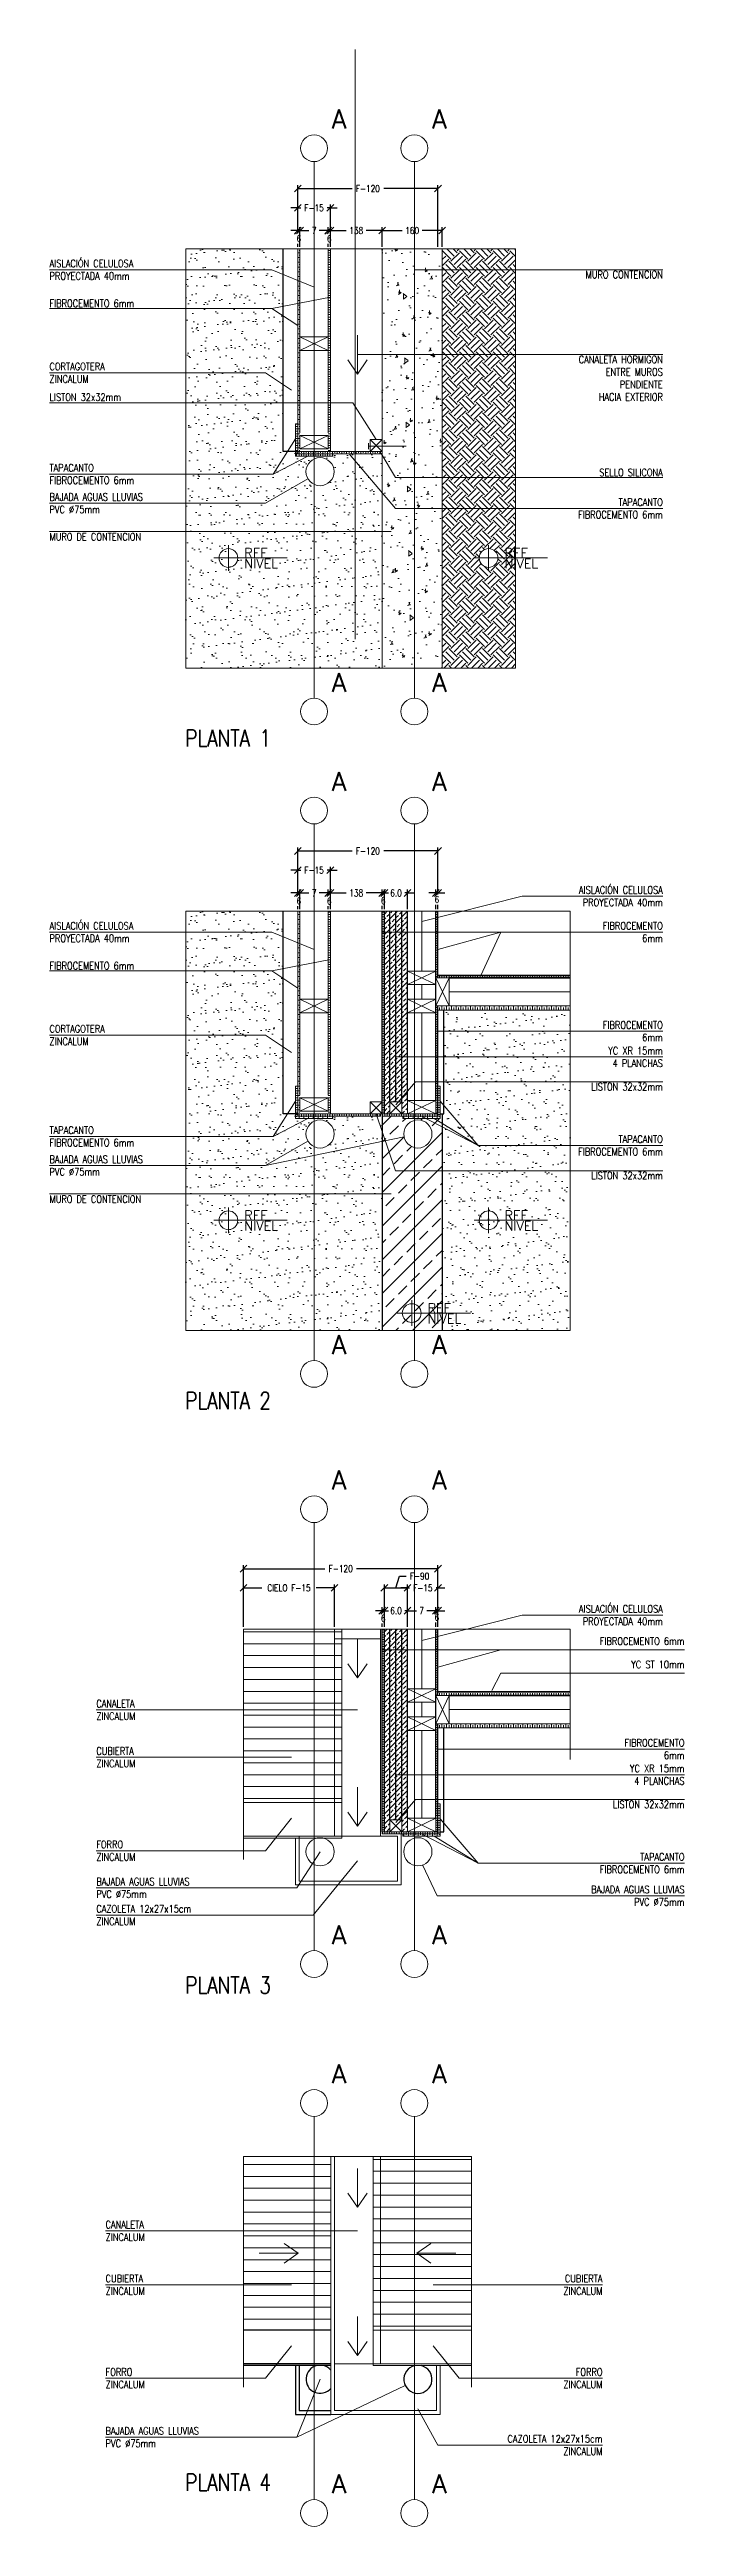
# Model space of a CAD drawing. Header units: metres. Extents: x -2 to 690, y -116 to 73.
# Drawn here: x 475.58 to 477.28, y -79.48 to -72.88 of the extents above; entities that cross this region are included whole.
import ezdxf
from ezdxf.enums import TextEntityAlignment as Align

# ---------------------------------------------------------------- set-up
doc = ezdxf.new("R2010")
doc.units = ezdxf.units.M
doc.header["$LTSCALE"] = 5
doc.header["$MEASUREMENT"] = 0
doc.layers.get('0').update_dxf_attribs({"color": 30})
doc.layers.get('DEFPOINTS').update_dxf_attribs({"color": 210})
doc.layers.add('_AUX', color=210, linetype='Continuous', lineweight=18, plot=False)
for name, color, linetype, lineweight in [('A-ANNO-DIMS', 3, 'Continuous', 18), ('A-ANNO-SYMB', 3, 'Continuous', 18), ('A-ANNO-TEXT', 3, 'Continuous', 18), ('A-DETL-MBND', 3, 'Continuous', 18), ('A-DETL-MCUT', 4, 'Continuous', 25), ('A-DETL-PATT', 8, 'Continuous', 18), ('A-ELEV-IDEN', 3, 'Continuous', 18), ('A-ELEV-MBE2', 4, 'Continuous', 25), ('A-FLOR-PATT', 8, 'Continuous', 18), ('A-SECT-MCUT', 7, 'Continuous', 35), ('A-WALL-PATT', 8, 'Continuous', 18), ('A-WALL-STUD', 3, 'Continuous', 18)]:
    doc.layers.add(name, color=color, linetype=linetype, lineweight=lineweight)
doc.styles.add('E-ROMANS', font='romans.shx', dxfattribs={"width": 0.8})
doc.dimstyles.new('E-0010_TICK_18', dxfattribs={"dimscale": 0.001, "dimtxt": 18, "dimasz": 18, "dimexe": 9, "dimexo": 6, "dimgap": 9, "dimtad": 0, "dimdec": 0, "dimlfac": 1000, "dimzin": 0, "dimdsep": 46, "dimtxsty": 'E-ROMANS', "dimblk": 'OBLIQUE', "dimcen": 9, "dimclrd": 256, "dimclre": 256, "dimclrt": 256, "dimadec": 0, "dimazin": 0, "dimtfac": 1, "dimtdec": 0, "dimtmove": 1, "dimatfit": 3, "dimldrblk": 'OPEN90', "dimfxl": 1, "dimtfill": 1, "dimtolj": 1, "dimtzin": 0, "dimarcsym": 0})
pattern_1 = [(0, (0, 0), (0, 0.0127), []), (0, (0, 0.00635), (0, 0.0127), [0.00635, -0.003175])]
pattern_2 = [(90, (0, 0), (-0.0127, 8e-19), []), (90, (-0.00635, 0), (-0.0127, 8e-19), [0.00635, -0.003175])]
pattern_3 = [(37.5, (0, 0.51749), (-0.0016000313, 0.0489413237), [0, -0.038608, 0, -0.04318, 0, -0.041275]), (7.5, (0, 0.51749), (0.044952328, 0.07168251), [0, -0.020828, 0, -0.034798, 0, -0.013335]), (327.5, (-0.03124, 0.51749), (0.079099237, 0.0001437185), [0, -0.0127, 0, -0.04572, 0, -0.05969]), (317.5, (-0.03124, 0.51749), (0.076355645, 0.022292932), [0, -0.00635, 0, -0.029972, 0, -0.03429])]

msp = doc.modelspace()

# ---------------------------------------------------------------- texts
at = {"layer": 'A-ANNO-TEXT', "style": 'E-ROMANS'}
for s, insert, char_height, attachment_point in [('AISLACIÓN CELULOSA\\PPROYECTADA 40mm', (475.5848, -73.464), 0.02, 4), ('MURO CONTENCION', (477.22, -73.467), 0.02, 3), ('FIBROCEMENTO 6mm', (475.5848, -73.5537), 0.02, 4), ('CORTAGOTERA\\PZINCALUM', (475.5848, -73.7388), 0.02, 4), ('CANALETA HORMIGON\\PENTRE MUROS\\PPENDIENTE \\PHACIA EXTERIOR', (477.22, -73.6933), 0.02, 3), ('LISTON 32x32mm', (475.5848, -73.804), 0.02, 4), ('TAPACANTO\\PFIBROCEMENTO 6mm', (475.5848, -74.0089), 0.02, 4), ('SELLO SILICONA', (477.22, -74.0049), 0.02, 6), ('BAJADA AGUAS LLUVIAS\\PPVC %%C75mm', (475.5848, -74.0868), 0.02, 4), ('TAPACANTO\\PFIBROCEMENTO 6mm', (477.22, -74.1006), 0.02, 6), ('MURO DE CONTENCION', (475.5848, -74.1764), 0.02, 4), ('\\pi-0.135,l0.135,t0.135;PLANTA 1', (475.9467, -74.691), 0.045, 1), ('AISLACIÓN CELULOSA\\PPROYECTADA 40mm', (477.22, -75.1349), 0.02, 6), ('AISLACIÓN CELULOSA\\PPROYECTADA 40mm', (475.5848, -75.2305), 0.02, 4), ('FIBROCEMENTO\\P6mm', (477.22, -75.2305), 0.02, 6), ('FIBROCEMENTO 6mm', (475.5848, -75.3203), 0.02, 4), ('CORTAGOTERA\\PZINCALUM', (475.5848, -75.5053), 0.02, 4), ('FIBROCEMENTO\\P6mm', (477.22, -75.4952), 0.02, 6), ('YC XR 15mm\\P4 PLANCHAS', (477.22, -75.5637), 0.02, 6), ('LISTON 32x32mm', (477.22, -75.633), 0.02, 3), ('TAPACANTO\\PFIBROCEMENTO 6mm', (475.5848, -75.7755), 0.02, 4), ('TAPACANTO\\PFIBROCEMENTO 6mm', (477.22, -75.7996), 0.02, 6), ('BAJADA AGUAS LLUVIAS\\PPVC %%C75mm', (475.5848, -75.8534), 0.02, 4), ('LISTON 32x32mm', (477.22, -75.87), 0.02, 3), ('MURO DE CONTENCION', (475.5848, -75.9429), 0.02, 4), ('\\pi-0.135,l0.135,t0.135;PLANTA 2 ', (475.9467, -76.4576), 0.045, 1), ('AISLACIÓN CELULOSA\\PPROYECTADA 40mm', (477.22, -77.0523), 0.02, 6), ('FIBROCEMENTO 6mm', (477.2778, -77.1218), 0.02, 6), ('YC ST 10mm', (477.2778, -77.1839), 0.02, 6), ('CANALETA\\PZINCALUM', (475.7095, -77.3053), 0.02, 4), ('CUBIERTA\\PZINCALUM', (475.7095, -77.4314), 0.02, 4), ('FIBROCEMENTO\\P6mm', (477.2778, -77.4095), 0.02, 6), ('YC XR 15mm\\P4 PLANCHAS', (477.2778, -77.4779), 0.02, 6), ('LISTON 32x32mm', (477.2778, -77.5472), 0.02, 3), ('FORRO\\PZINCALUM', (475.7095, -77.6806), 0.02, 4), ('TAPACANTO\\PFIBROCEMENTO 6mm', (477.2778, -77.7139), 0.02, 6), ('BAJADA AGUAS LLUVIAS\\PPVC %%C75mm', (475.7095, -77.7798), 0.02, 4), ('BAJADA AGUAS LLUVIAS\\PPVC %%C75mm', (477.2778, -77.8006), 0.02, 6), ('CAZOLETA 12x27x15cm\\PZINCALUM', (475.7095, -77.8524), 0.02, 4), ('\\pi-0.135,l0.135,t0.135;PLANTA 3 ', (475.9467, -78.0168), 0.045, 1), ('CANALETA\\PZINCALUM', (475.7343, -78.6947), 0.02, 4), ('CUBIERTA\\PZINCALUM', (475.7343, -78.8385), 0.02, 4), ('CUBIERTA\\PZINCALUM', (477.0591, -78.8385), 0.02, 6), ('FORRO\\PZINCALUM', (475.7343, -79.0877), 0.02, 4), ('FORRO\\PZINCALUM', (477.0591, -79.0877), 0.02, 6), ('BAJADA AGUAS LLUVIAS\\PPVC %%C75mm', (475.7343, -79.2447), 0.02, 4), ('CAZOLETA 12x27x15cm\\PZINCALUM', (477.0591, -79.2659), 0.02, 6), ('\\pi-0.135,l0.135,t0.135;PLANTA 4 ', (475.9467, -79.3428), 0.045, 1)]:
    msp.add_mtext(s, dxfattribs=dict(at, insert=insert, char_height=char_height, attachment_point=attachment_point))
for p in [(476.3566, -73.0621), (476.6241, -73.0621), (476.3566, -74.5646), (476.6241, -74.5646), (476.3566, -74.8287), (476.6241, -74.8287), (476.3566, -76.3311), (476.6241, -76.3311), (476.3566, -76.692), (476.6241, -76.692), (476.3566, -77.9052), (476.6241, -77.9052), (476.3566, -78.2759), (476.6241, -78.2759), (476.3566, -79.3694), (476.6241, -79.3694)]:
    msp.add_attdef('A', text='0.00', height=0.05, dxfattribs=at).set_placement(p, align=Align.MIDDLE_CENTER)
for p in [(476.1039, -74.2352), (476.7978, -74.2352), (476.1039, -76.0018), (476.7978, -76.0018), (476.5927, -76.2492)]:
    msp.add_attdef('NIVEL', text='%%P0,00', height=0.025, dxfattribs=at).set_placement(p, align=Align.TOP_LEFT)
for p in [(476.1041, -74.2395), (476.798, -74.2395), (476.1041, -76.0061), (476.798, -76.0061), (476.5929, -76.2535)]:
    msp.add_attdef('REF', text='', height=0.025, dxfattribs=at).set_placement(p, align=Align.BOTTOM_LEFT)

# ---------------------------------------------------------------- blocks, each defined once
blk = doc.blocks.new('_Oblique')
at = {"color": 0, "linetype": 'ByBlock', "lineweight": -2}
blk.add_line((-0.5, -0.5), (0.5, 0.5), dxfattribs=at)
blk = doc.blocks.new('*D965')
at = {"layer": 'A-ANNO-DIMS', "lineweight": -2, "transparency": 16777216}
for p, q in [((476.2466, -75.0655), (476.2286, -75.0655)), ((476.2466, -75.1692), (476.2466, -75.0565)), ((476.2466, -75.0655), (476.2547, -75.0655)), ((476.3336, -75.0655), (476.3255, -75.0655)), ((476.3336, -75.1692), (476.3336, -75.0565)), ((476.3336, -75.0655), (476.3516, -75.0655))]:
    blk.add_line(p, q, dxfattribs=at)
at = {"layer": 'DEFPOINTS', "color": 0, "transparency": 16777216}
for p in [(476.2466, -75.1752), (476.3336, -75.1752)]:
    blk.add_point(p, dxfattribs=at)
at = {"layer": 'A-ANNO-DIMS', "lineweight": -2, "transparency": 16777216, "xscale": 0.018, "yscale": 0.018, "zscale": 0.018}
blk.add_blockref('_Oblique', (476.2466, -75.0655), dxfattribs=at)
at = {"layer": 'A-ANNO-DIMS', "lineweight": -2, "transparency": 16777216, "xscale": 0.018, "yscale": 0.018, "zscale": 0.018, "rotation": 180}
blk.add_blockref('_Oblique', (476.3336, -75.0655), dxfattribs=at)
at = {"layer": 'A-ANNO-DIMS', "transparency": 16777216, "insert": (476.2901, -75.0655), "char_height": 0.018, "attachment_point": 5, "style": 'E-ROMANS', "bg_fill": 3, "box_fill_scale": 1.25, "bg_fill_color": 256, "bg_fill_true_color": 13158600, "bg_fill_transparency": 0}
blk.add_mtext('\\A1;F-15', dxfattribs=at)
at = {"layer": 'DEFPOINTS', "color": 0, "transparency": 16777216}
blk.add_point((476.3336, -75.0655), dxfattribs=at)
blk = doc.blocks.new('_Open90')
at = {"color": 0, "linetype": 'ByBlock', "lineweight": -2}
for p, q in [((0, 0), (-1, 0)), ((-0.5, 0.5), (0, 0)), ((0, 0), (-0.5, -0.5))]:
    blk.add_line(p, q, dxfattribs=at)
blk = doc.blocks.new('*D14')
at = {"layer": 'A-ANNO-DIMS', "lineweight": -2, "transparency": 16777216}
for p, q in [((476.2466, -75.1692), (476.2466, -75.0053)), ((476.2466, -75.0143), (476.3914, -75.0143)), ((476.6206, -75.0143), (476.4759, -75.0143)), ((476.6206, -75.1692), (476.6206, -75.0053))]:
    blk.add_line(p, q, dxfattribs=at)
at = {"layer": 'DEFPOINTS', "color": 0, "transparency": 16777216}
for p in [(476.6206, -75.0143), (476.2466, -75.1752), (476.6206, -75.1752)]:
    blk.add_point(p, dxfattribs=at)
at = {"layer": 'A-ANNO-DIMS', "lineweight": -2, "transparency": 16777216, "xscale": 0.018, "yscale": 0.018, "zscale": 0.018, "rotation": 180}
blk.add_blockref('_Oblique', (476.2466, -75.0143), dxfattribs=at)
at = {"layer": 'A-ANNO-DIMS', "lineweight": -2, "transparency": 16777216, "xscale": 0.018, "yscale": 0.018, "zscale": 0.018}
blk.add_blockref('_Oblique', (476.6206, -75.0143), dxfattribs=at)
at = {"layer": 'A-ANNO-DIMS', "transparency": 16777216, "insert": (476.4336, -75.0143), "char_height": 0.018, "attachment_point": 5, "style": 'E-ROMANS', "bg_fill": 3, "box_fill_scale": 1.25, "bg_fill_color": 256, "bg_fill_true_color": 13158600, "bg_fill_transparency": 0}
blk.add_mtext('\\A1;F-120', dxfattribs=at)
blk = doc.blocks.new('*D966')
at = {"layer": 'A-ANNO-DIMS', "lineweight": -2, "transparency": 16777216}
for p, q in [((476.2466, -75.1263), (476.2286, -75.1263)), ((476.2466, -75.1692), (476.2466, -75.1173)), ((476.2526, -75.1692), (476.2526, -75.1173)), ((476.2526, -75.1263), (476.2706, -75.1263))]:
    blk.add_line(p, q, dxfattribs=at)
at = {"layer": 'A-ANNO-DIMS', "transparency": 16777216, "insert": (476.2496, -75.1474), "char_height": 0.018, "attachment_point": 5, "style": 'E-ROMANS', "bg_fill": 3, "box_fill_scale": 1.25, "bg_fill_color": 256, "bg_fill_true_color": 13158600, "bg_fill_transparency": 0}
blk.add_mtext('\\A1;6', dxfattribs=at)
at = {"layer": 'A-ANNO-DIMS', "lineweight": -2, "transparency": 16777216}
blk.add_line((476.2466, -75.1263), (476.2526, -75.1263), dxfattribs=at)
at = {"layer": 'DEFPOINTS', "color": 0, "transparency": 16777216}
for p in [(476.2466, -75.1752), (476.2526, -75.1263), (476.2526, -75.1752)]:
    blk.add_point(p, dxfattribs=at)
at = {"layer": 'A-ANNO-DIMS', "lineweight": -2, "transparency": 16777216, "xscale": 0.018, "yscale": 0.018, "zscale": 0.018}
blk.add_blockref('_Oblique', (476.2466, -75.1263), dxfattribs=at)
at = {"layer": 'A-ANNO-DIMS', "lineweight": -2, "transparency": 16777216, "xscale": 0.018, "yscale": 0.018, "zscale": 0.018, "rotation": 180}
blk.add_blockref('_Oblique', (476.2526, -75.1263), dxfattribs=at)
blk = doc.blocks.new('*D967')
at = {"layer": 'A-ANNO-DIMS', "lineweight": -2, "transparency": 16777216}
for p, q in [((476.2526, -75.1692), (476.2526, -75.1173)), ((476.2526, -75.1263), (476.2763, -75.1263)), ((476.3276, -75.1263), (476.3039, -75.1263)), ((476.3276, -75.1692), (476.3276, -75.1173))]:
    blk.add_line(p, q, dxfattribs=at)
at = {"layer": 'DEFPOINTS', "color": 0, "transparency": 16777216}
for p in [(476.2526, -75.1752), (476.3276, -75.1752)]:
    blk.add_point(p, dxfattribs=at)
at = {"layer": 'A-ANNO-DIMS', "lineweight": -2, "transparency": 16777216, "xscale": 0.018, "yscale": 0.018, "zscale": 0.018, "rotation": 180}
blk.add_blockref('_Oblique', (476.2526, -75.1263), dxfattribs=at)
at = {"layer": 'A-ANNO-DIMS', "lineweight": -2, "transparency": 16777216, "xscale": 0.018, "yscale": 0.018, "zscale": 0.018}
blk.add_blockref('_Oblique', (476.3276, -75.1263), dxfattribs=at)
at = {"layer": 'A-ANNO-DIMS', "transparency": 16777216, "insert": (476.2901, -75.1263), "char_height": 0.018, "attachment_point": 5, "style": 'E-ROMANS', "bg_fill": 3, "box_fill_scale": 1.25, "bg_fill_color": 256, "bg_fill_true_color": 13158600, "bg_fill_transparency": 0}
blk.add_mtext('\\A1;7', dxfattribs=at)
at = {"layer": 'DEFPOINTS', "color": 0, "transparency": 16777216}
blk.add_point((476.3276, -75.1263), dxfattribs=at)
blk = doc.blocks.new('*D968')
at = {"layer": 'A-ANNO-DIMS', "lineweight": -2, "transparency": 16777216}
for p, q in [((476.3276, -75.1263), (476.3096, -75.1263)), ((476.3276, -75.1692), (476.3276, -75.1173)), ((476.3336, -75.1692), (476.3336, -75.1173)), ((476.3336, -75.1263), (476.3516, -75.1263))]:
    blk.add_line(p, q, dxfattribs=at)
at = {"layer": 'A-ANNO-DIMS', "transparency": 16777216, "insert": (476.3306, -75.1479), "char_height": 0.018, "attachment_point": 5, "style": 'E-ROMANS', "bg_fill": 3, "box_fill_scale": 1.25, "bg_fill_color": 256, "bg_fill_true_color": 13158600, "bg_fill_transparency": 0}
blk.add_mtext('\\A1;6', dxfattribs=at)
at = {"layer": 'A-ANNO-DIMS', "lineweight": -2, "transparency": 16777216}
blk.add_line((476.3276, -75.1263), (476.3336, -75.1263), dxfattribs=at)
at = {"layer": 'DEFPOINTS', "color": 0, "transparency": 16777216}
for p in [(476.3276, -75.1752), (476.3336, -75.1263), (476.3336, -75.1752)]:
    blk.add_point(p, dxfattribs=at)
at = {"layer": 'A-ANNO-DIMS', "lineweight": -2, "transparency": 16777216, "xscale": 0.018, "yscale": 0.018, "zscale": 0.018}
blk.add_blockref('_Oblique', (476.3276, -75.1263), dxfattribs=at)
at = {"layer": 'A-ANNO-DIMS', "lineweight": -2, "transparency": 16777216, "xscale": 0.018, "yscale": 0.018, "zscale": 0.018, "rotation": 180}
blk.add_blockref('_Oblique', (476.3336, -75.1263), dxfattribs=at)
blk = doc.blocks.new('*D969')
at = {"layer": 'A-ANNO-DIMS', "lineweight": -2, "transparency": 16777216}
for p, q in [((476.3336, -75.1692), (476.3336, -75.1173)), ((476.3336, -75.1263), (476.3761, -75.1263)), ((476.4716, -75.1263), (476.4291, -75.1263)), ((476.4716, -75.1692), (476.4716, -75.1173))]:
    blk.add_line(p, q, dxfattribs=at)
at = {"layer": 'DEFPOINTS', "color": 0, "transparency": 16777216}
for p in [(476.3336, -75.1752), (476.4716, -75.1263), (476.4716, -75.1752)]:
    blk.add_point(p, dxfattribs=at)
at = {"layer": 'A-ANNO-DIMS', "lineweight": -2, "transparency": 16777216, "xscale": 0.018, "yscale": 0.018, "zscale": 0.018, "rotation": 180}
blk.add_blockref('_Oblique', (476.3336, -75.1263), dxfattribs=at)
at = {"layer": 'A-ANNO-DIMS', "lineweight": -2, "transparency": 16777216, "xscale": 0.018, "yscale": 0.018, "zscale": 0.018}
blk.add_blockref('_Oblique', (476.4716, -75.1263), dxfattribs=at)
at = {"layer": 'A-ANNO-DIMS', "transparency": 16777216, "insert": (476.4026, -75.1263), "char_height": 0.018, "attachment_point": 5, "style": 'E-ROMANS', "bg_fill": 3, "box_fill_scale": 1.25, "bg_fill_color": 256, "bg_fill_true_color": 13158600, "bg_fill_transparency": 0}
blk.add_mtext('\\A1;138', dxfattribs=at)
blk = doc.blocks.new('*D970')
at = {"layer": 'A-ANNO-DIMS', "lineweight": -2, "transparency": 16777216}
for p, q in [((476.4716, -75.1263), (476.4536, -75.1263)), ((476.4716, -75.1692), (476.4716, -75.1173)), ((476.4776, -75.1692), (476.4776, -75.1173)), ((476.4776, -75.1263), (476.4956, -75.1263))]:
    blk.add_line(p, q, dxfattribs=at)
at = {"layer": 'A-ANNO-DIMS', "transparency": 16777216, "insert": (476.4746, -75.1468), "char_height": 0.018, "attachment_point": 5, "style": 'E-ROMANS', "bg_fill": 3, "box_fill_scale": 1.25, "bg_fill_color": 256, "bg_fill_true_color": 13158600, "bg_fill_transparency": 0}
blk.add_mtext('\\A1;6', dxfattribs=at)
at = {"layer": 'A-ANNO-DIMS', "lineweight": -2, "transparency": 16777216}
blk.add_line((476.4716, -75.1263), (476.4776, -75.1263), dxfattribs=at)
at = {"layer": 'DEFPOINTS', "color": 0, "transparency": 16777216}
for p in [(476.4716, -75.1752), (476.4776, -75.1263), (476.4776, -75.1752)]:
    blk.add_point(p, dxfattribs=at)
at = {"layer": 'A-ANNO-DIMS', "lineweight": -2, "transparency": 16777216, "xscale": 0.018, "yscale": 0.018, "zscale": 0.018}
blk.add_blockref('_Oblique', (476.4716, -75.1263), dxfattribs=at)
at = {"layer": 'A-ANNO-DIMS', "lineweight": -2, "transparency": 16777216, "xscale": 0.018, "yscale": 0.018, "zscale": 0.018, "rotation": 180}
blk.add_blockref('_Oblique', (476.4776, -75.1263), dxfattribs=at)
blk = doc.blocks.new('*D15')
at = {"layer": 'A-ANNO-DIMS', "lineweight": -2, "transparency": 16777216}
for p, q in [((476.4776, -75.1263), (476.4596, -75.1263)), ((476.4776, -75.1692), (476.4776, -75.1173)), ((476.4776, -75.1263), (476.4849, -75.1263)), ((476.5396, -75.1263), (476.5324, -75.1263)), ((476.5396, -75.1692), (476.5396, -75.1173)), ((476.5396, -75.1263), (476.5576, -75.1263))]:
    blk.add_line(p, q, dxfattribs=at)
at = {"layer": 'DEFPOINTS', "color": 0, "transparency": 16777216}
for p in [(476.4776, -75.1752), (476.5396, -75.1752)]:
    blk.add_point(p, dxfattribs=at)
at = {"layer": 'A-ANNO-DIMS', "lineweight": -2, "transparency": 16777216, "xscale": 0.018, "yscale": 0.018, "zscale": 0.018}
blk.add_blockref('_Oblique', (476.4776, -75.1263), dxfattribs=at)
at = {"layer": 'A-ANNO-DIMS', "lineweight": -2, "transparency": 16777216, "xscale": 0.018, "yscale": 0.018, "zscale": 0.018, "rotation": 180}
blk.add_blockref('_Oblique', (476.5396, -75.1263), dxfattribs=at)
at = {"layer": 'A-ANNO-DIMS', "transparency": 16777216, "insert": (476.5086, -75.1263), "char_height": 0.018, "attachment_point": 5, "style": 'E-ROMANS', "bg_fill": 3, "box_fill_scale": 1.25, "bg_fill_color": 256, "bg_fill_true_color": 13158600, "bg_fill_transparency": 0}
blk.add_mtext('\\A1;6.0', dxfattribs=at)
at = {"layer": 'DEFPOINTS', "color": 0, "transparency": 16777216}
blk.add_point((476.5396, -75.1263), dxfattribs=at)
blk = doc.blocks.new('*D971')
at = {"layer": 'A-ANNO-DIMS', "lineweight": -2, "transparency": 16777216}
for p, q in [((476.6146, -75.1263), (476.5966, -75.1263)), ((476.6146, -75.1692), (476.6146, -75.1173)), ((476.6206, -75.1692), (476.6206, -75.1173)), ((476.6206, -75.1263), (476.6386, -75.1263))]:
    blk.add_line(p, q, dxfattribs=at)
at = {"layer": 'A-ANNO-DIMS', "transparency": 16777216, "insert": (476.6176, -75.1439), "char_height": 0.018, "attachment_point": 5, "style": 'E-ROMANS', "bg_fill": 3, "box_fill_scale": 1.25, "bg_fill_color": 256, "bg_fill_true_color": 13158600, "bg_fill_transparency": 0}
blk.add_mtext('\\A1;6', dxfattribs=at)
at = {"layer": 'A-ANNO-DIMS', "lineweight": -2, "transparency": 16777216}
blk.add_line((476.6146, -75.1263), (476.6206, -75.1263), dxfattribs=at)
at = {"layer": 'DEFPOINTS', "color": 0, "transparency": 16777216}
for p in [(476.6146, -75.1752), (476.6206, -75.1263), (476.6206, -75.1752)]:
    blk.add_point(p, dxfattribs=at)
at = {"layer": 'A-ANNO-DIMS', "lineweight": -2, "transparency": 16777216, "xscale": 0.018, "yscale": 0.018, "zscale": 0.018}
blk.add_blockref('_Oblique', (476.6146, -75.1263), dxfattribs=at)
at = {"layer": 'A-ANNO-DIMS', "lineweight": -2, "transparency": 16777216, "xscale": 0.018, "yscale": 0.018, "zscale": 0.018, "rotation": 180}
blk.add_blockref('_Oblique', (476.6206, -75.1263), dxfattribs=at)
blk = doc.blocks.new('*D16')
at = {"layer": 'A-ANNO-DIMS', "lineweight": -2, "transparency": 16777216}
for p, q in [((476.4716, -77.0405), (476.4536, -77.0405)), ((476.4716, -77.0834), (476.4716, -77.0315)), ((476.4776, -77.0834), (476.4776, -77.0315)), ((476.4776, -77.0405), (476.4956, -77.0405))]:
    blk.add_line(p, q, dxfattribs=at)
at = {"layer": 'A-ANNO-DIMS', "transparency": 16777216, "insert": (476.4746, -77.061), "char_height": 0.018, "attachment_point": 5, "style": 'E-ROMANS', "bg_fill": 3, "box_fill_scale": 1.25, "bg_fill_color": 256, "bg_fill_true_color": 13158600, "bg_fill_transparency": 0}
blk.add_mtext('\\A1;6', dxfattribs=at)
at = {"layer": 'A-ANNO-DIMS', "lineweight": -2, "transparency": 16777216}
blk.add_line((476.4716, -77.0405), (476.4776, -77.0405), dxfattribs=at)
at = {"layer": 'DEFPOINTS', "color": 0, "transparency": 16777216}
for p in [(476.4716, -77.0894), (476.4776, -77.0405), (476.4776, -77.0894)]:
    blk.add_point(p, dxfattribs=at)
at = {"layer": 'A-ANNO-DIMS', "lineweight": -2, "transparency": 16777216, "xscale": 0.018, "yscale": 0.018, "zscale": 0.018}
blk.add_blockref('_Oblique', (476.4716, -77.0405), dxfattribs=at)
at = {"layer": 'A-ANNO-DIMS', "lineweight": -2, "transparency": 16777216, "xscale": 0.018, "yscale": 0.018, "zscale": 0.018, "rotation": 180}
blk.add_blockref('_Oblique', (476.4776, -77.0405), dxfattribs=at)
blk = doc.blocks.new('*D17')
at = {"layer": 'A-ANNO-DIMS', "lineweight": -2, "transparency": 16777216}
for p, q in [((476.4776, -77.0405), (476.4596, -77.0405)), ((476.4776, -77.0834), (476.4776, -77.0315)), ((476.4776, -77.0405), (476.4849, -77.0405)), ((476.5396, -77.0405), (476.5324, -77.0405)), ((476.5396, -77.0834), (476.5396, -77.0315)), ((476.5396, -77.0405), (476.5576, -77.0405))]:
    blk.add_line(p, q, dxfattribs=at)
at = {"layer": 'DEFPOINTS', "color": 0, "transparency": 16777216}
for p in [(476.4776, -77.0894), (476.5396, -77.0894)]:
    blk.add_point(p, dxfattribs=at)
at = {"layer": 'A-ANNO-DIMS', "lineweight": -2, "transparency": 16777216, "xscale": 0.018, "yscale": 0.018, "zscale": 0.018}
blk.add_blockref('_Oblique', (476.4776, -77.0405), dxfattribs=at)
at = {"layer": 'A-ANNO-DIMS', "lineweight": -2, "transparency": 16777216, "xscale": 0.018, "yscale": 0.018, "zscale": 0.018, "rotation": 180}
blk.add_blockref('_Oblique', (476.5396, -77.0405), dxfattribs=at)
at = {"layer": 'A-ANNO-DIMS', "transparency": 16777216, "insert": (476.5086, -77.0405), "char_height": 0.018, "attachment_point": 5, "style": 'E-ROMANS', "bg_fill": 3, "box_fill_scale": 1.25, "bg_fill_color": 256, "bg_fill_true_color": 13158600, "bg_fill_transparency": 0}
blk.add_mtext('\\A1;6.0', dxfattribs=at)
at = {"layer": 'DEFPOINTS', "color": 0, "transparency": 16777216}
blk.add_point((476.5396, -77.0405), dxfattribs=at)
blk = doc.blocks.new('*D18')
at = {"layer": 'A-ANNO-DIMS', "lineweight": -2, "transparency": 16777216}
for p, q in [((476.5396, -77.0834), (476.5396, -77.0315)), ((476.5396, -77.0405), (476.5633, -77.0405)), ((476.6146, -77.0405), (476.5909, -77.0405)), ((476.6146, -77.0834), (476.6146, -77.0315))]:
    blk.add_line(p, q, dxfattribs=at)
at = {"layer": 'DEFPOINTS', "color": 0, "transparency": 16777216}
for p in [(476.5396, -77.0894), (476.6146, -77.0894)]:
    blk.add_point(p, dxfattribs=at)
at = {"layer": 'A-ANNO-DIMS', "lineweight": -2, "transparency": 16777216, "xscale": 0.018, "yscale": 0.018, "zscale": 0.018, "rotation": 180}
blk.add_blockref('_Oblique', (476.5396, -77.0405), dxfattribs=at)
at = {"layer": 'A-ANNO-DIMS', "lineweight": -2, "transparency": 16777216, "xscale": 0.018, "yscale": 0.018, "zscale": 0.018}
blk.add_blockref('_Oblique', (476.6146, -77.0405), dxfattribs=at)
at = {"layer": 'A-ANNO-DIMS', "transparency": 16777216, "insert": (476.5771, -77.0405), "char_height": 0.018, "attachment_point": 5, "style": 'E-ROMANS', "bg_fill": 3, "box_fill_scale": 1.25, "bg_fill_color": 256, "bg_fill_true_color": 13158600, "bg_fill_transparency": 0}
blk.add_mtext('\\A1;7', dxfattribs=at)
at = {"layer": 'DEFPOINTS', "color": 0, "transparency": 16777216}
blk.add_point((476.6146, -77.0405), dxfattribs=at)
blk = doc.blocks.new('*D19')
at = {"layer": 'A-ANNO-DIMS', "lineweight": -2, "transparency": 16777216}
for p, q in [((476.6146, -77.0405), (476.5966, -77.0405)), ((476.6146, -77.0834), (476.6146, -77.0315)), ((476.6206, -77.0834), (476.6206, -77.0315)), ((476.6206, -77.0405), (476.6386, -77.0405))]:
    blk.add_line(p, q, dxfattribs=at)
at = {"layer": 'A-ANNO-DIMS', "transparency": 16777216, "insert": (476.6176, -77.0581), "char_height": 0.018, "attachment_point": 5, "style": 'E-ROMANS', "bg_fill": 3, "box_fill_scale": 1.25, "bg_fill_color": 256, "bg_fill_true_color": 13158600, "bg_fill_transparency": 0}
blk.add_mtext('\\A1;6', dxfattribs=at)
at = {"layer": 'A-ANNO-DIMS', "lineweight": -2, "transparency": 16777216}
blk.add_line((476.6146, -77.0405), (476.6206, -77.0405), dxfattribs=at)
at = {"layer": 'DEFPOINTS', "color": 0, "transparency": 16777216}
for p in [(476.6146, -77.0894), (476.6206, -77.0405), (476.6206, -77.0894)]:
    blk.add_point(p, dxfattribs=at)
at = {"layer": 'A-ANNO-DIMS', "lineweight": -2, "transparency": 16777216, "xscale": 0.018, "yscale": 0.018, "zscale": 0.018}
blk.add_blockref('_Oblique', (476.6146, -77.0405), dxfattribs=at)
at = {"layer": 'A-ANNO-DIMS', "lineweight": -2, "transparency": 16777216, "xscale": 0.018, "yscale": 0.018, "zscale": 0.018, "rotation": 180}
blk.add_blockref('_Oblique', (476.6206, -77.0405), dxfattribs=at)
blk = doc.blocks.new('*D20')
at = {"layer": 'A-ANNO-DIMS', "lineweight": -2, "transparency": 16777216}
for p, q in [((476.1021, -77.0834), (476.1021, -76.9708)), ((476.1021, -76.9798), (476.1506, -76.9798)), ((476.3446, -76.9798), (476.2961, -76.9798)), ((476.3446, -77.0834), (476.3446, -76.9708))]:
    blk.add_line(p, q, dxfattribs=at)
at = {"layer": 'DEFPOINTS', "color": 0, "transparency": 16777216}
for p in [(476.3446, -76.9798), (476.1021, -77.0894), (476.3446, -77.0894)]:
    blk.add_point(p, dxfattribs=at)
at = {"layer": 'A-ANNO-DIMS', "lineweight": -2, "transparency": 16777216, "xscale": 0.018, "yscale": 0.018, "zscale": 0.018, "rotation": 180}
blk.add_blockref('_Oblique', (476.1021, -76.9798), dxfattribs=at)
at = {"layer": 'A-ANNO-DIMS', "lineweight": -2, "transparency": 16777216, "xscale": 0.018, "yscale": 0.018, "zscale": 0.018}
blk.add_blockref('_Oblique', (476.3446, -76.9798), dxfattribs=at)
at = {"layer": 'A-ANNO-DIMS', "transparency": 16777216, "insert": (476.2233, -76.9798), "char_height": 0.018, "attachment_point": 5, "style": 'E-ROMANS', "bg_fill": 3, "box_fill_scale": 1.25, "bg_fill_color": 256, "bg_fill_true_color": 13158600, "bg_fill_transparency": 0}
blk.add_mtext('\\A1;CIELO F-15', dxfattribs=at)
blk = doc.blocks.new('*D21')
at = {"layer": 'A-ANNO-DIMS', "lineweight": -2, "transparency": 16777216}
for p, q in [((476.5086, -76.9798), (476.5181, -76.9483)), ((476.5181, -76.9483), (476.5361, -76.9483)), ((476.4776, -77.0834), (476.4776, -76.9708)), ((476.4776, -76.9798), (476.5396, -76.9798)), ((476.5396, -77.0834), (476.5396, -76.9708))]:
    blk.add_line(p, q, dxfattribs=at)
at = {"layer": 'DEFPOINTS', "color": 0, "transparency": 16777216}
for p in [(476.4776, -77.0894), (476.5396, -77.0894)]:
    blk.add_point(p, dxfattribs=at)
at = {"layer": 'A-ANNO-DIMS', "lineweight": -2, "transparency": 16777216, "xscale": 0.018, "yscale": 0.018, "zscale": 0.018, "rotation": 180}
blk.add_blockref('_Oblique', (476.4776, -76.9798), dxfattribs=at)
at = {"layer": 'A-ANNO-DIMS', "transparency": 16777216, "insert": (476.5715, -76.9483), "char_height": 0.018, "attachment_point": 5, "style": 'E-ROMANS', "bg_fill": 3, "box_fill_scale": 1.25, "bg_fill_color": 256, "bg_fill_true_color": 13158600, "bg_fill_transparency": 0}
blk.add_mtext('\\A1;F-90', dxfattribs=at)
at = {"layer": 'DEFPOINTS', "color": 0, "transparency": 16777216}
blk.add_point((476.5396, -76.9798), dxfattribs=at)
at = {"layer": 'A-ANNO-DIMS', "lineweight": -2, "transparency": 16777216, "xscale": 0.018, "yscale": 0.018, "zscale": 0.018}
blk.add_blockref('_Oblique', (476.5396, -76.9798), dxfattribs=at)
blk = doc.blocks.new('*D22')
at = {"layer": 'A-ANNO-DIMS', "lineweight": -2, "transparency": 16777216}
for p, q in [((476.5396, -76.9798), (476.5216, -76.9798)), ((476.5396, -77.0834), (476.5396, -76.9708)), ((476.5396, -76.9798), (476.5447, -76.9798)), ((476.6206, -76.9798), (476.6155, -76.9798)), ((476.6206, -77.0834), (476.6206, -76.9708)), ((476.6206, -76.9798), (476.6386, -76.9798))]:
    blk.add_line(p, q, dxfattribs=at)
at = {"layer": 'DEFPOINTS', "color": 0, "transparency": 16777216}
for p in [(476.5396, -77.0894), (476.6206, -77.0894)]:
    blk.add_point(p, dxfattribs=at)
at = {"layer": 'A-ANNO-DIMS', "lineweight": -2, "transparency": 16777216, "xscale": 0.018, "yscale": 0.018, "zscale": 0.018}
blk.add_blockref('_Oblique', (476.5396, -76.9798), dxfattribs=at)
at = {"layer": 'A-ANNO-DIMS', "lineweight": -2, "transparency": 16777216, "xscale": 0.018, "yscale": 0.018, "zscale": 0.018, "rotation": 180}
blk.add_blockref('_Oblique', (476.6206, -76.9798), dxfattribs=at)
at = {"layer": 'A-ANNO-DIMS', "transparency": 16777216, "insert": (476.5801, -76.9798), "char_height": 0.018, "attachment_point": 5, "style": 'E-ROMANS', "bg_fill": 3, "box_fill_scale": 1.25, "bg_fill_color": 256, "bg_fill_true_color": 13158600, "bg_fill_transparency": 0}
blk.add_mtext('\\A1;F-15', dxfattribs=at)
at = {"layer": 'DEFPOINTS', "color": 0, "transparency": 16777216}
blk.add_point((476.6206, -76.9798), dxfattribs=at)
blk = doc.blocks.new('*D23')
at = {"layer": 'A-ANNO-DIMS', "lineweight": -2, "transparency": 16777216}
for p, q in [((476.1018, -77.0834), (476.1018, -76.9195)), ((476.1018, -76.9285), (476.319, -76.9285)), ((476.6206, -76.9285), (476.4035, -76.9285)), ((476.6206, -77.0834), (476.6206, -76.9195))]:
    blk.add_line(p, q, dxfattribs=at)
at = {"layer": 'DEFPOINTS', "color": 0, "transparency": 16777216}
for p in [(476.6206, -76.9285), (476.1018, -77.0894), (476.6206, -77.0894)]:
    blk.add_point(p, dxfattribs=at)
at = {"layer": 'A-ANNO-DIMS', "lineweight": -2, "transparency": 16777216, "xscale": 0.018, "yscale": 0.018, "zscale": 0.018, "rotation": 180}
blk.add_blockref('_Oblique', (476.1018, -76.9285), dxfattribs=at)
at = {"layer": 'A-ANNO-DIMS', "lineweight": -2, "transparency": 16777216, "xscale": 0.018, "yscale": 0.018, "zscale": 0.018}
blk.add_blockref('_Oblique', (476.6206, -76.9285), dxfattribs=at)
at = {"layer": 'A-ANNO-DIMS', "transparency": 16777216, "insert": (476.3612, -76.9285), "char_height": 0.018, "attachment_point": 5, "style": 'E-ROMANS', "bg_fill": 3, "box_fill_scale": 1.25, "bg_fill_color": 256, "bg_fill_true_color": 13158600, "bg_fill_transparency": 0}
blk.add_mtext('\\A1;F-120', dxfattribs=at)
blk = doc.blocks.new('*D972')
at = {"layer": 'A-ANNO-DIMS', "lineweight": -2, "transparency": 16777216}
for p, q in [((476.2466, -73.299), (476.2286, -73.299)), ((476.2466, -73.4026), (476.2466, -73.29)), ((476.2466, -73.299), (476.2547, -73.299)), ((476.3336, -73.299), (476.3255, -73.299)), ((476.3336, -73.4026), (476.3336, -73.29)), ((476.3336, -73.299), (476.3516, -73.299))]:
    blk.add_line(p, q, dxfattribs=at)
at = {"layer": 'DEFPOINTS', "color": 0, "transparency": 16777216}
for p in [(476.2466, -73.4086), (476.3336, -73.4086)]:
    blk.add_point(p, dxfattribs=at)
at = {"layer": 'A-ANNO-DIMS', "lineweight": -2, "transparency": 16777216, "xscale": 0.018, "yscale": 0.018, "zscale": 0.018}
blk.add_blockref('_Oblique', (476.2466, -73.299), dxfattribs=at)
at = {"layer": 'A-ANNO-DIMS', "lineweight": -2, "transparency": 16777216, "xscale": 0.018, "yscale": 0.018, "zscale": 0.018, "rotation": 180}
blk.add_blockref('_Oblique', (476.3336, -73.299), dxfattribs=at)
at = {"layer": 'A-ANNO-DIMS', "transparency": 16777216, "insert": (476.2901, -73.299), "char_height": 0.018, "attachment_point": 5, "style": 'E-ROMANS', "bg_fill": 3, "box_fill_scale": 1.25, "bg_fill_color": 256, "bg_fill_true_color": 13158600, "bg_fill_transparency": 0}
blk.add_mtext('\\A1;F-15', dxfattribs=at)
at = {"layer": 'DEFPOINTS', "color": 0, "transparency": 16777216}
blk.add_point((476.3336, -73.299), dxfattribs=at)
blk = doc.blocks.new('*D24')
at = {"layer": 'A-ANNO-DIMS', "lineweight": -2, "transparency": 16777216}
for p, q in [((476.2466, -73.4026), (476.2466, -73.2387)), ((476.2466, -73.2477), (476.3914, -73.2477)), ((476.6206, -73.2477), (476.4759, -73.2477)), ((476.6206, -73.4026), (476.6206, -73.2387))]:
    blk.add_line(p, q, dxfattribs=at)
at = {"layer": 'DEFPOINTS', "color": 0, "transparency": 16777216}
for p in [(476.6206, -73.2477), (476.2466, -73.4086), (476.6206, -73.4086)]:
    blk.add_point(p, dxfattribs=at)
at = {"layer": 'A-ANNO-DIMS', "lineweight": -2, "transparency": 16777216, "xscale": 0.018, "yscale": 0.018, "zscale": 0.018, "rotation": 180}
blk.add_blockref('_Oblique', (476.2466, -73.2477), dxfattribs=at)
at = {"layer": 'A-ANNO-DIMS', "lineweight": -2, "transparency": 16777216, "xscale": 0.018, "yscale": 0.018, "zscale": 0.018}
blk.add_blockref('_Oblique', (476.6206, -73.2477), dxfattribs=at)
at = {"layer": 'A-ANNO-DIMS', "transparency": 16777216, "insert": (476.4336, -73.2477), "char_height": 0.018, "attachment_point": 5, "style": 'E-ROMANS', "bg_fill": 3, "box_fill_scale": 1.25, "bg_fill_color": 256, "bg_fill_true_color": 13158600, "bg_fill_transparency": 0}
blk.add_mtext('\\A1;F-120', dxfattribs=at)
blk = doc.blocks.new('*D973')
at = {"layer": 'A-ANNO-DIMS', "lineweight": -2, "transparency": 16777216}
for p, q in [((476.2466, -73.3597), (476.2286, -73.3597)), ((476.2466, -73.4026), (476.2466, -73.3507)), ((476.2526, -73.4026), (476.2526, -73.3507)), ((476.2526, -73.3597), (476.2706, -73.3597))]:
    blk.add_line(p, q, dxfattribs=at)
at = {"layer": 'A-ANNO-DIMS', "transparency": 16777216, "insert": (476.2496, -73.3808), "char_height": 0.018, "attachment_point": 5, "style": 'E-ROMANS', "bg_fill": 3, "box_fill_scale": 1.25, "bg_fill_color": 256, "bg_fill_true_color": 13158600, "bg_fill_transparency": 0}
blk.add_mtext('\\A1;6', dxfattribs=at)
at = {"layer": 'A-ANNO-DIMS', "lineweight": -2, "transparency": 16777216}
blk.add_line((476.2466, -73.3597), (476.2526, -73.3597), dxfattribs=at)
at = {"layer": 'DEFPOINTS', "color": 0, "transparency": 16777216}
for p in [(476.2526, -73.3597), (476.2466, -73.4086), (476.2526, -73.4086)]:
    blk.add_point(p, dxfattribs=at)
at = {"layer": 'A-ANNO-DIMS', "lineweight": -2, "transparency": 16777216, "xscale": 0.018, "yscale": 0.018, "zscale": 0.018}
blk.add_blockref('_Oblique', (476.2466, -73.3597), dxfattribs=at)
at = {"layer": 'A-ANNO-DIMS', "lineweight": -2, "transparency": 16777216, "xscale": 0.018, "yscale": 0.018, "zscale": 0.018, "rotation": 180}
blk.add_blockref('_Oblique', (476.2526, -73.3597), dxfattribs=at)
blk = doc.blocks.new('*D974')
at = {"layer": 'A-ANNO-DIMS', "lineweight": -2, "transparency": 16777216}
for p, q in [((476.2526, -73.4026), (476.2526, -73.3507)), ((476.2526, -73.3597), (476.2763, -73.3597)), ((476.3276, -73.3597), (476.3039, -73.3597)), ((476.3276, -73.4026), (476.3276, -73.3507))]:
    blk.add_line(p, q, dxfattribs=at)
at = {"layer": 'DEFPOINTS', "color": 0, "transparency": 16777216}
for p in [(476.2526, -73.4086), (476.3276, -73.4086)]:
    blk.add_point(p, dxfattribs=at)
at = {"layer": 'A-ANNO-DIMS', "lineweight": -2, "transparency": 16777216, "xscale": 0.018, "yscale": 0.018, "zscale": 0.018, "rotation": 180}
blk.add_blockref('_Oblique', (476.2526, -73.3597), dxfattribs=at)
at = {"layer": 'A-ANNO-DIMS', "lineweight": -2, "transparency": 16777216, "xscale": 0.018, "yscale": 0.018, "zscale": 0.018}
blk.add_blockref('_Oblique', (476.3276, -73.3597), dxfattribs=at)
at = {"layer": 'A-ANNO-DIMS', "transparency": 16777216, "insert": (476.2901, -73.3597), "char_height": 0.018, "attachment_point": 5, "style": 'E-ROMANS', "bg_fill": 3, "box_fill_scale": 1.25, "bg_fill_color": 256, "bg_fill_true_color": 13158600, "bg_fill_transparency": 0}
blk.add_mtext('\\A1;7', dxfattribs=at)
at = {"layer": 'DEFPOINTS', "color": 0, "transparency": 16777216}
blk.add_point((476.3276, -73.3597), dxfattribs=at)
blk = doc.blocks.new('*D975')
at = {"layer": 'A-ANNO-DIMS', "lineweight": -2, "transparency": 16777216}
for p, q in [((476.3276, -73.3597), (476.3096, -73.3597)), ((476.3276, -73.4026), (476.3276, -73.3507)), ((476.3336, -73.4026), (476.3336, -73.3507)), ((476.3336, -73.3597), (476.3516, -73.3597))]:
    blk.add_line(p, q, dxfattribs=at)
at = {"layer": 'A-ANNO-DIMS', "transparency": 16777216, "insert": (476.3306, -73.3814), "char_height": 0.018, "attachment_point": 5, "style": 'E-ROMANS', "bg_fill": 3, "box_fill_scale": 1.25, "bg_fill_color": 256, "bg_fill_true_color": 13158600, "bg_fill_transparency": 0}
blk.add_mtext('\\A1;6', dxfattribs=at)
at = {"layer": 'A-ANNO-DIMS', "lineweight": -2, "transparency": 16777216}
blk.add_line((476.3276, -73.3597), (476.3336, -73.3597), dxfattribs=at)
at = {"layer": 'DEFPOINTS', "color": 0, "transparency": 16777216}
for p in [(476.3336, -73.3597), (476.3276, -73.4086), (476.3336, -73.4086)]:
    blk.add_point(p, dxfattribs=at)
at = {"layer": 'A-ANNO-DIMS', "lineweight": -2, "transparency": 16777216, "xscale": 0.018, "yscale": 0.018, "zscale": 0.018}
blk.add_blockref('_Oblique', (476.3276, -73.3597), dxfattribs=at)
at = {"layer": 'A-ANNO-DIMS', "lineweight": -2, "transparency": 16777216, "xscale": 0.018, "yscale": 0.018, "zscale": 0.018, "rotation": 180}
blk.add_blockref('_Oblique', (476.3336, -73.3597), dxfattribs=at)
blk = doc.blocks.new('*D976')
at = {"layer": 'A-ANNO-DIMS', "lineweight": -2, "transparency": 16777216}
for p, q in [((476.3336, -73.4026), (476.3336, -73.3507)), ((476.3336, -73.3597), (476.3761, -73.3597)), ((476.4716, -73.3597), (476.4291, -73.3597)), ((476.4716, -73.4026), (476.4716, -73.3507))]:
    blk.add_line(p, q, dxfattribs=at)
at = {"layer": 'DEFPOINTS', "color": 0, "transparency": 16777216}
for p in [(476.4716, -73.3597), (476.3336, -73.4086), (476.4716, -73.4086)]:
    blk.add_point(p, dxfattribs=at)
at = {"layer": 'A-ANNO-DIMS', "lineweight": -2, "transparency": 16777216, "xscale": 0.018, "yscale": 0.018, "zscale": 0.018, "rotation": 180}
blk.add_blockref('_Oblique', (476.3336, -73.3597), dxfattribs=at)
at = {"layer": 'A-ANNO-DIMS', "lineweight": -2, "transparency": 16777216, "xscale": 0.018, "yscale": 0.018, "zscale": 0.018}
blk.add_blockref('_Oblique', (476.4716, -73.3597), dxfattribs=at)
at = {"layer": 'A-ANNO-DIMS', "transparency": 16777216, "insert": (476.4026, -73.3597), "char_height": 0.018, "attachment_point": 5, "style": 'E-ROMANS', "bg_fill": 3, "box_fill_scale": 1.25, "bg_fill_color": 256, "bg_fill_true_color": 13158600, "bg_fill_transparency": 0}
blk.add_mtext('\\A1;138', dxfattribs=at)
blk = doc.blocks.new('*D25')
at = {"layer": 'A-ANNO-DIMS', "lineweight": -2, "transparency": 16777216}
for p, q in [((476.4716, -73.4026), (476.4716, -73.3507)), ((476.4716, -73.3597), (476.5251, -73.3597)), ((476.6316, -73.3597), (476.5781, -73.3597)), ((476.6316, -73.4026), (476.6316, -73.3507))]:
    blk.add_line(p, q, dxfattribs=at)
at = {"layer": 'DEFPOINTS', "color": 0, "transparency": 16777216}
for p in [(476.6316, -73.3597), (476.4716, -73.4086), (476.6316, -73.4086)]:
    blk.add_point(p, dxfattribs=at)
at = {"layer": 'A-ANNO-DIMS', "lineweight": -2, "transparency": 16777216, "xscale": 0.018, "yscale": 0.018, "zscale": 0.018, "rotation": 180}
blk.add_blockref('_Oblique', (476.4716, -73.3597), dxfattribs=at)
at = {"layer": 'A-ANNO-DIMS', "lineweight": -2, "transparency": 16777216, "xscale": 0.018, "yscale": 0.018, "zscale": 0.018}
blk.add_blockref('_Oblique', (476.6316, -73.3597), dxfattribs=at)
at = {"layer": 'A-ANNO-DIMS', "transparency": 16777216, "insert": (476.5516, -73.3597), "char_height": 0.018, "attachment_point": 5, "style": 'E-ROMANS', "bg_fill": 3, "box_fill_scale": 1.25, "bg_fill_color": 256, "bg_fill_true_color": 13158600, "bg_fill_transparency": 0}
blk.add_mtext('\\A1;160', dxfattribs=at)

# ---------------------------------------------------------------- hatches: boundary and pattern name
at = {"layer": 'A-DETL-PATT'}
h = msp.add_hatch(dxfattribs=at)
h.set_pattern_fill('AR-SAND', color=256, scale=0.001, style=0)
h.set_pattern_definition([(37.5, (0, 2.28406), (-0.0016000313, 0.0489413237), [0, -0.038608, 0, -0.04318, 0, -0.041275]), (7.5, (0, 2.28406), (0.044952328, 0.07168251), [0, -0.020828, 0, -0.034798, 0, -0.013335]), (327.5, (-0.03124, 2.28406), (0.079099237, 0.0001437185), [0, -0.0127, 0, -0.04572, 0, -0.05969]), (317.5, (-0.03124, 2.28406), (0.076355645, 0.022292932), [0, -0.00635, 0, -0.029972, 0, -0.03429])])
h.paths.add_polyline_path([(476.4716, -73.9551), (476.4716, -73.9491), (476.4674, -73.9491), (476.4674, -73.9551), (476.3406, -73.9551), (476.3406, -73.9611), (476.2406, -73.9611), (476.2406, -73.9551), (476.2406, -73.9491), (476.2076, -73.9491), (476.2076, -73.4086), (475.9484, -73.4086), (475.9484, -74.5266), (476.4716, -74.5266)])
h.paths.add_polyline_path([(476.2686, -74.0026, -1), (476.3436, -74.0026, -1)], flags=16)
h = msp.add_hatch(dxfattribs=at)
h.set_pattern_fill('BRASS', color=256, scale=0.002, style=0)
h.set_pattern_definition(pattern_1)
h.paths.add_polyline_path([(476.2526, -73.4086), (476.2466, -73.4086), (476.2466, -73.9491), (476.2526, -73.9491), (476.2526, -73.8991)])
h.paths.add_polyline_path([(476.3336, -73.4086), (476.3276, -73.4086), (476.3276, -73.8991), (476.3276, -73.9491), (476.3336, -73.9491)])
h.paths.add_polyline_path([(476.2466, -73.8751), (476.2406, -73.8751), (476.2406, -73.9491), (476.2466, -73.9491)])
h.paths.add_polyline_path([(476.2466, -73.9491), (476.2406, -73.9491), (476.2406, -73.9551), (476.2466, -73.9551)])
h = msp.add_hatch(dxfattribs=at)
h.set_pattern_fill('AR-CONC', color=256, scale=0.0005, angle=45, style=0)
h.set_pattern_definition([(95, (0, 0), (0.070047325, 0.05877669), [0.009525, -0.104775]), (40, (0, 0), (-0.080008945, 0.055088503), [0.00762, -0.08382]), (145.451, (0.00584, 0.0049), (-0.009961079, 0.113865118), [0.008095, -0.089045]), (91.1842, (-0.01796, 0.01796), (0.110705122, 0.080976706), [0.0142875, -0.1571625]), (141.6356, (-0.00874, 0.02471), (-0.003543072, 0.171413216), [0.0121425, -0.1335675]), (36.184, (-0.01796, 0.01796), (-0.003542786, 0.171413193), [0.01143, -0.12573]), (66, (-0.00449, 0.02245), (0.089760276, 0.017447634), [0.009525, -0.104775]), (11, (-0.00449, 0.02245), (-0.043269963, 0.086970597), [0.00762, -0.08382]), (116.4514, (0.00299, 0.023905), (0.04649002, 0.104418228), [0.008095, -0.089045]), (82.5, (0, 0), (-0.0288027345, 0.0309867068), [0, -0.082804, 0, -0.08509, 0, -0.0841375]), (52.5, (0, 0), (-0.0117948637, 0.0590435), [0, -0.048514, 0, -0.080899, 0, -0.0320675]), (12.5, (-0.020026, -0.020026), (0.0499639315, 0.0459130978), [0, -0.03175, 0, -0.09906, 0, -0.131445]), (2.5, (-0.029006, -0.029006), (0.043381952, 0.0613611964), [0, -0.041275, 0, -0.065786, 0, -0.093345])])
h.paths.add_polyline_path([(476.6316, -73.4086), (476.5576, -73.4086), (476.5576, -73.464), (476.6316, -73.464)])
h.paths.add_polyline_path([(476.5576, -73.4086), (476.4716, -73.4086), (476.4716, -73.9491), (476.4716, -73.9491), (476.4716, -73.9956), (476.5077, -74.1006), (476.5576, -74.1006)])
h.paths.add_polyline_path([(476.6316, -73.464), (476.5576, -73.464), (476.5576, -74.1006), (476.6316, -74.1006), (476.6316, -73.9491)])
h.paths.add_polyline_path([(476.6316, -74.1006), (476.5576, -74.1006), (476.5576, -74.5266), (476.6316, -74.5266)])
h.paths.add_polyline_path([(476.5576, -74.1006), (476.5077, -74.1006), (476.4716, -73.9956), (476.4716, -74.5266), (476.5576, -74.5266)])
h = msp.add_hatch(dxfattribs=at)
h.set_pattern_fill('BRASS', color=256, scale=0.002, angle=90, style=0)
h.set_pattern_definition(pattern_2)
h.paths.add_polyline_path([(476.2406, -73.9551), (476.3406, -73.9551), (476.3406, -73.9611), (476.2406, -73.9611)])
edge = h.paths.add_edge_path()
edge.add_line((476.4674, -73.9551), (476.2466, -73.9551))
edge.add_line((476.2466, -73.9551), (476.2466, -73.9491))
edge.add_line((476.2466, -73.9491), (476.4674, -73.9491))
h = msp.add_hatch(dxfattribs=at)
h.set_pattern_fill('AR-SAND', color=256, scale=0.001, style=0)
h.set_pattern_definition(pattern_3)
h.paths.add_polyline_path([(476.4716, -75.7216), (476.4716, -75.7156), (476.4674, -75.7156), (476.4674, -75.7216), (476.3406, -75.7216), (476.3406, -75.7276), (476.2406, -75.7276), (476.2406, -75.7216), (476.2406, -75.7156), (476.2076, -75.7156), (476.2076, -75.1752), (475.9484, -75.1752), (475.9484, -76.2932), (476.4716, -76.2932)])
h.paths.add_polyline_path([(476.2686, -75.7691, -1), (476.3436, -75.7691, -1)], flags=16)
h = msp.add_hatch(dxfattribs=at)
h.set_pattern_fill('BRASS', color=256, scale=0.002, style=0)
h.set_pattern_definition(pattern_1)
h.paths.add_polyline_path([(476.3336, -75.1752), (476.3276, -75.1752), (476.3276, -75.6656), (476.3276, -75.7156), (476.3336, -75.7156)])
h.paths.add_polyline_path([(476.2526, -75.1752), (476.2466, -75.1752), (476.2466, -75.7156), (476.2526, -75.7156), (476.2526, -75.6656)])
h = msp.add_hatch(dxfattribs=at)
h.set_pattern_fill('BRASS', color=256, scale=0.002, style=0)
h.set_pattern_definition(pattern_1)
h.paths.add_polyline_path([(476.6206, -75.1752), (476.6146, -75.1752), (476.6146, -75.3526), (476.6206, -75.3526)])
h.paths.add_polyline_path([(476.6206, -75.4276), (476.6146, -75.4276), (476.6146, -75.6656), (476.6146, -75.7156), (476.6206, -75.7156), (476.6206, -75.6416)])
h.paths.add_polyline_path([(476.4776, -75.1752), (476.4716, -75.1752), (476.4716, -75.7156), (476.4776, -75.7156)])
h.paths.add_polyline_path([(476.6266, -75.6416), (476.6206, -75.6416), (476.6206, -75.7216), (476.6266, -75.7216)])
h = msp.add_hatch(dxfattribs=at)
h.set_pattern_fill('BRASS', color=256, scale=0.003, angle=45, style=0)
h.set_pattern_definition([(45, (0, 0.517491), (-0.0134703842, 0.0134703842), []), (45, (-0.006735, 0.524226), (-0.0134703842, 0.0134703842), [0.009525, -0.0047625])])
h.paths.add_polyline_path([(476.4926, -75.2305), (476.4776, -75.2305), (476.4776, -75.7156), (476.4926, -75.7156), (476.4926, -75.6836)])
h.paths.add_polyline_path([(476.4926, -75.1752), (476.4776, -75.1752), (476.4776, -75.2305), (476.4926, -75.2305)])
h.paths.add_polyline_path([(476.5086, -75.1752), (476.4926, -75.1752), (476.4926, -75.2305), (476.5086, -75.2305)])
h.paths.add_polyline_path([(476.5246, -75.1752), (476.5086, -75.1752), (476.5086, -75.2305), (476.5246, -75.2305)])
h.paths.add_polyline_path([(476.5396, -75.1752), (476.5246, -75.1752), (476.5246, -75.2305), (476.5396, -75.2305)])
h.paths.add_polyline_path([(476.5396, -75.2305), (476.5246, -75.2305), (476.5246, -75.5637), (476.5396, -75.5637), (476.5396, -75.4526), (476.5396, -75.4526), (476.5396, -75.4026), (476.5396, -75.4026), (476.5396, -75.3776), (476.5396, -75.3776), (476.5396, -75.3276), (476.5396, -75.3276)])
h.paths.add_polyline_path([(476.5246, -75.2305), (476.5086, -75.2305), (476.5086, -75.5637), (476.5246, -75.5637)])
h.paths.add_polyline_path([(476.5086, -75.2305), (476.4926, -75.2305), (476.4926, -75.6836), (476.5086, -75.6836)])
h.paths.add_polyline_path([(476.5246, -75.5637), (476.5086, -75.5637), (476.5086, -75.6836), (476.5154, -75.6836), (476.5246, -75.6728)])
h.paths.add_polyline_path([(476.5396, -75.5637), (476.5246, -75.5637), (476.5246, -75.6728), (476.5396, -75.6553)])
h.paths.add_polyline_path([(476.5396, -75.6656), (476.5396, -75.6553), (476.5246, -75.6728), (476.5246, -75.6836), (476.5246, -75.7156), (476.5396, -75.7156)])
h.paths.add_polyline_path([(476.5246, -75.6728), (476.5154, -75.6836), (476.5246, -75.6836)], flags=17)
h = msp.add_hatch(dxfattribs=at)
h.set_pattern_fill('BRASS', color=256, scale=0.002, angle=90, style=0)
h.set_pattern_definition(pattern_2)
h.paths.add_polyline_path([(476.9733, -75.3466), (476.6206, -75.3466), (476.6206, -75.3526), (476.6646, -75.3526), (476.9733, -75.3526)])
h.paths.add_polyline_path([(476.9733, -75.4276), (476.6646, -75.4276), (476.6206, -75.4276), (476.6206, -75.4386), (476.9733, -75.4386)])
h.paths.add_polyline_path([(476.6266, -75.7216), (476.6206, -75.7216), (476.5576, -75.7216), (476.5576, -75.7276), (476.6266, -75.7276)])
h.paths.add_polyline_path([(476.6206, -75.7156), (476.6146, -75.7156), (476.5576, -75.7156), (476.5576, -75.7216), (476.6206, -75.7216)])
h.paths.add_polyline_path([(476.5576, -75.7156), (476.5396, -75.7156), (476.4716, -75.7156), (476.4716, -75.7216), (476.5576, -75.7216)])
h.paths.add_polyline_path([(476.5576, -75.7216), (476.5266, -75.7216), (476.5266, -75.7276), (476.5576, -75.7276)])
h = msp.add_hatch(dxfattribs=at)
h.set_pattern_fill('AR-SAND', color=256, scale=0.001, style=0)
h.set_pattern_definition(pattern_3)
h.paths.add_polyline_path([(476.9733, -75.4386), (476.6366, -75.4386), (476.6366, -75.7156), (476.6316, -75.7156), (476.6316, -76.2932), (476.9733, -76.2932)])
h = msp.add_hatch(dxfattribs=at)
h.set_pattern_fill('BRASS', color=256, scale=0.002, style=0)
h.set_pattern_definition(pattern_1)
h.paths.add_polyline_path([(476.2466, -75.7156), (476.2406, -75.7156), (476.2406, -75.7216), (476.2466, -75.7216)])
h.paths.add_polyline_path([(476.2466, -75.6416), (476.2406, -75.6416), (476.2406, -75.7156), (476.2466, -75.7156)])
h = msp.add_hatch(dxfattribs=at)
h.set_pattern_fill('BRASS', color=256, scale=0.002, angle=90, style=0)
h.set_pattern_definition(pattern_2)
h.paths.add_polyline_path([(476.2406, -75.7216), (476.3406, -75.7216), (476.3406, -75.7276), (476.2406, -75.7276)])
edge = h.paths.add_edge_path()
edge.add_line((476.4674, -75.7216), (476.2466, -75.7216))
edge.add_line((476.2466, -75.7216), (476.2466, -75.7156))
edge.add_line((476.2466, -75.7156), (476.4674, -75.7156))
h = msp.add_hatch(dxfattribs=at)
h.set_pattern_fill('BRASS', color=256, scale=0.01, angle=45, style=0)
h.set_pattern_definition([(45, (0, 0.51749), (-0.044901281, 0.044901281), []), (45, (-0.02245, 0.53994), (-0.044901281, 0.044901281), [0.03175, -0.015875])])
h.paths.add_polyline_path([(476.6316, -75.7156), (476.6266, -75.7156), (476.6266, -75.7216), (476.6266, -75.7276), (476.5266, -75.7276), (476.5266, -75.7216), (476.4716, -75.7216), (476.4716, -76.2932), (476.6316, -76.2932)])
h.paths.add_polyline_path([(476.5296, -75.7691, -1), (476.6046, -75.7691, -1)], flags=16)
h = msp.add_hatch(dxfattribs=at)
h.set_pattern_fill('LINE', color=256, scale=0.01, style=0)
h.set_pattern_definition([(360, (0, 0.785768), (6e-17, 0.03175), [])])
h.paths.add_polyline_path([(476.3446, -77.0894), (476.1018, -77.0894), (476.1018, -77.5519), (476.3446, -77.5519)])
h.paths.add_polyline_path([(476.3646, -77.0894), (476.3446, -77.0894), (476.3446, -77.5519), (476.3646, -77.5519)])
h = msp.add_hatch(dxfattribs=at)
h.set_pattern_fill('BRASS', color=256, scale=0.002, angle=90, style=0)
h.set_pattern_definition([(90, (0, -1.914235), (-0.0127, 8e-19), []), (90, (-0.00635, -1.914235), (-0.0127, 8e-19), [0.00635, -0.003175])])
h.paths.add_polyline_path([(476.9733, -77.2609), (476.6206, -77.2609), (476.6206, -77.2669), (476.6646, -77.2669), (476.9733, -77.2669)])
h.paths.add_polyline_path([(476.9733, -77.3419), (476.6646, -77.3419), (476.6206, -77.3419), (476.6206, -77.3529), (476.9733, -77.3529)])
h.paths.add_polyline_path([(476.6266, -77.6359), (476.6206, -77.6359), (476.5576, -77.6359), (476.5576, -77.6419), (476.6266, -77.6419)])
h.paths.add_polyline_path([(476.6206, -77.6299), (476.6146, -77.6299), (476.5576, -77.6299), (476.5576, -77.6359), (476.6206, -77.6359)])
h.paths.add_polyline_path([(476.5576, -77.6299), (476.5396, -77.6299), (476.4716, -77.6299), (476.4716, -77.6359), (476.5576, -77.6359)])
h.paths.add_polyline_path([(476.5576, -77.6359), (476.5266, -77.6359), (476.5266, -77.6419), (476.5576, -77.6419)])
h = msp.add_hatch(dxfattribs=at)
h.set_pattern_fill('LINE', color=256, scale=0.01, style=0)
h.set_pattern_definition([(360, (0, 0.540007), (6e-17, 0.03175), [])])
h.paths.add_polyline_path([(476.3346, -78.4965), (476.1018, -78.4965), (476.1018, -78.959), (476.3346, -78.959)])
h = msp.add_hatch(dxfattribs=at)
h.set_pattern_fill('LINE', color=256, scale=0.01, style=0)
h.set_pattern_definition([(180, (952.812033, -0.621335), (-6e-17, 0.03175), [])])
h.paths.add_polyline_path([(476.4674, -78.4965), (476.7102, -78.4965), (476.7102, -78.959), (476.4674, -78.959)])
h.paths.add_polyline_path([(476.4474, -78.4965), (476.4674, -78.4965), (476.4674, -78.959), (476.4474, -78.959)])

# ---------------------------------------------------------------- linework, layer by layer
at = {"layer": 'A-ANNO-SYMB'}
for p, q in [((476.4716, -73.9491), (476.4716, -73.4086)), ((476.0231, -74.2328), (476.2183, -74.2328)), ((476.0617, -74.2667), (476.0617, -74.1988)), ((476.717, -74.2328), (476.9123, -74.2328)), ((476.7556, -74.2667), (476.7556, -74.1988)), ((476.0617, -76.0333), (476.0617, -75.9654)), ((476.7556, -76.0333), (476.7556, -75.9654)), ((476.0231, -75.9993), (476.2183, -75.9993)), ((476.717, -75.9993), (476.9123, -75.9993)), ((476.5505, -76.2807), (476.5505, -76.2127)), ((476.5119, -76.2467), (476.7072, -76.2467)), ((476.4474, -79.054), (476.7102, -79.054))]:
    msp.add_line(p, q, dxfattribs=at)
at = {"layer": 'A-ANNO-SYMB', "ltscale": 0.05}
msp.add_line((476.3646, -77.6469), (476.1018, -77.6469), dxfattribs=at)
at = {"layer": 'A-ANNO-SYMB', "ltscale": 10}
for p, q in [((476.2901, -79.4115), (476.2901, -78.3894)), ((476.5576, -79.4115), (476.5576, -78.3894))]:
    msp.add_line(p, q, dxfattribs=at)
at = {"layer": 'A-ANNO-SYMB'}
for points in [[(476.4716, -73.9491), (476.4716, -74.5266)], [(476.6316, -73.9491), (476.6316, -74.5266)], [(476.3346, -78.4965), (476.3346, -79.184), (476.6262, -79.184), (476.6262, -79.054)], [(476.4474, -79.054), (476.4474, -78.4965)]]:
    msp.add_lwpolyline(points, dxfattribs=at)
at = {"layer": 'A-ANNO-SYMB', "ltscale": 0.05}
for points in [[(476.2506, -77.6469), (476.2506, -77.7619), (476.5126, -77.7619), (476.5126, -77.6419), (476.4674, -77.6419), (476.4674, -77.0894)], [(476.3646, -77.6469), (476.3646, -77.0894)], [(476.2406, -77.6469), (476.2406, -77.7719), (476.5226, -77.7719), (476.5226, -77.6359)]]:
    msp.add_lwpolyline(points, dxfattribs=at)
at = {"layer": 'A-ANNO-SYMB'}
for centre, radius in [((476.2901, -73.1399), 0.0358), ((476.5576, -73.1399), 0.0358), ((476.0617, -74.2328), 0.025), ((476.7556, -74.2328), 0.025), ((476.2901, -74.6423), 0.0358), ((476.5576, -74.6423), 0.0358), ((476.2901, -74.9065), 0.0358), ((476.5576, -74.9065), 0.0358), ((476.0617, -75.9993), 0.025), ((476.7556, -75.9993), 0.025), ((476.5505, -76.2467), 0.025), ((476.2901, -76.4089), 0.0358), ((476.5576, -76.4089), 0.0358), ((476.2901, -76.7698), 0.0358), ((476.5576, -76.7698), 0.0358), ((476.2901, -77.983), 0.0358), ((476.5576, -77.983), 0.0358), ((476.2901, -78.3537), 0.0358), ((476.5576, -78.3537), 0.0358), ((476.2901, -79.4472), 0.0358), ((476.5576, -79.4472), 0.0358)]:
    msp.add_circle(centre, radius, dxfattribs=at)
at = {"layer": 'A-ANNO-SYMB', "ltscale": 0.05}
for centre in [(476.3061, -74.0026), (476.3061, -75.7691), (476.5671, -75.7691), (476.5671, -77.6834)]:
    msp.add_circle(centre, 0.0375, dxfattribs=at)
at = {"layer": 'A-ANNO-TEXT'}
for p, q in [((476.1774, -73.567), (476.3336, -73.5369)), ((476.1807, -74.0089), (476.2406, -73.9151)), ((476.3838, -73.9551), (476.5077, -74.1006)), ((476.4695, -73.9541), (476.5077, -74.0181)), ((476.7884, -75.2305), (476.4716, -75.2305)), ((476.1774, -75.3336), (476.3336, -75.3035)), ((476.5086, -75.6916), (476.561, -75.6302)), ((476.1807, -75.7755), (476.2406, -75.6816)), ((476.4556, -75.7156), (476.5077, -75.8672)), ((476.1608, -75.8534), (476.5304, -75.7768)), ((476.7884, -77.1448), (476.4716, -77.1448)), ((476.561, -77.5444), (476.5081, -77.6052))]:
    msp.add_line(p, q, dxfattribs=at)
for points in [[(475.5848, -73.464), (476.1774, -73.464), (476.2901, -73.5101)], [(477.22, -73.464), (476.7884, -73.464), (476.5576, -73.464)], [(475.5848, -73.567), (476.1774, -73.567), (476.2466, -73.6132)], [(477.22, -73.6902), (476.7884, -73.6902), (476.406, -73.6902)], [(475.5848, -73.7388), (476.1608, -73.7388), (476.2299, -73.7849)], [(475.5848, -73.8186), (476.3932, -73.8186), (476.4556, -73.9171)], [(475.5848, -74.0089), (476.1807, -74.0089), (476.2737, -73.9611)], [(475.5848, -74.0868), (476.1608, -74.0868), (476.2737, -74.0214)], [(477.22, -74.0181), (476.7884, -74.0181), (476.5077, -74.0181)], [(477.22, -74.1006), (476.7884, -74.1006), (476.5077, -74.1006)], [(475.5848, -74.1618), (476.1608, -74.1618), (476.4953, -74.1618)], [(475.5848, -75.2305), (476.1774, -75.2305), (476.2901, -75.2767)], [(477.22, -75.2305), (476.7884, -75.2305), (476.6206, -75.2767)], [(476.7884, -75.2305), (476.7347, -75.3466)], [(475.5848, -75.3336), (476.1774, -75.3336), (476.2466, -75.3798)], [(475.5848, -75.5053), (476.1608, -75.5053), (476.2299, -75.5515)], [(477.22, -75.4952), (476.7884, -75.4952), (476.6206, -75.4952)], [(477.22, -75.5637), (476.7884, -75.5637), (476.5086, -75.5637)], [(477.22, -75.6302), (476.7884, -75.6302), (476.561, -75.6302)], [(476.7274, -75.7996), (476.6266, -75.6816)], [(475.5848, -75.7755), (476.1807, -75.7755), (476.2737, -75.7276)], [(476.7274, -75.7996), (476.5766, -75.7216)], [(476.7274, -75.7996), (476.6106, -75.7276)], [(475.5848, -75.8534), (476.1608, -75.8534), (476.2737, -75.7879)], [(477.22, -75.7996), (476.8475, -75.7996), (476.7274, -75.7996)], [(477.22, -75.8672), (476.7884, -75.8672), (476.5077, -75.8672)], [(475.5848, -75.9283), (476.1608, -75.9283), (476.4953, -75.9283)], [(477.2778, -77.1448), (476.7884, -77.1448), (476.6206, -77.1909)], [(477.2778, -77.2069), (476.7884, -77.2069), (476.7642, -77.253)], [(475.7095, -77.3053), (476.1608, -77.3053), (476.406, -77.3053)], [(477.2778, -77.4095), (476.7884, -77.4095), (476.6206, -77.4095)], [(475.7095, -77.4314), (476.1608, -77.4314), (476.2299, -77.4314)], [(477.2778, -77.4779), (476.7884, -77.4779), (476.5086, -77.4779)], [(477.2778, -77.5444), (476.7884, -77.5444), (476.561, -77.5444)], [(475.7095, -77.6806), (476.1608, -77.6806), (476.2299, -77.5943)], [(476.7274, -77.7139), (476.6266, -77.5959)], [(475.7095, -77.7798), (476.2446, -77.7798), (476.3061, -77.6834)], [(476.7274, -77.7139), (476.5766, -77.6359)], [(476.7274, -77.7139), (476.6106, -77.6419)], [(475.7095, -77.8524), (476.2879, -77.8524), (476.406, -77.7077)], [(477.2778, -77.8006), (476.618, -77.8006), (476.5797, -77.7187)], [(477.2778, -77.7139), (476.8475, -77.7139), (476.7274, -77.7139)], [(475.7343, -78.6947), (476.1608, -78.6947), (476.406, -78.6947)], [(475.7343, -78.8385), (476.1608, -78.8385), (476.2299, -78.8385)], [(477.0591, -78.8385), (476.677, -78.8385), (476.6078, -78.8385)], [(475.7343, -79.0877), (476.1608, -79.0877), (476.2299, -79.0014)], [(477.0591, -79.0877), (476.677, -79.0877), (476.6078, -79.0014)], [(475.7343, -79.2447), (476.2446, -79.2447), (476.3061, -79.0905)], [(476.2446, -79.2447), (476.5333, -79.1067)], [(477.0591, -79.2659), (476.6199, -79.2659), (476.5671, -79.1695)]]:
    msp.add_lwpolyline(points, dxfattribs=at)
at = {"layer": 'A-DETL-MBND'}
for p, q in [((476.2466, -73.9491), (476.2466, -73.4086)), ((476.2526, -73.8991), (476.2526, -73.4086)), ((476.3276, -73.4086), (476.3276, -73.8991)), ((476.3336, -73.4086), (476.3336, -73.9491)), ((476.2466, -75.7156), (476.2466, -75.1752)), ((476.2526, -75.6656), (476.2526, -75.1752)), ((476.3276, -75.1752), (476.3276, -75.6656)), ((476.3336, -75.1752), (476.3336, -75.7156)), ((476.9733, -75.4386), (476.6206, -75.4386)), ((476.6506, -75.4276), (476.9733, -75.4276)), ((476.4716, -75.7156), (476.4716, -75.7216)), ((476.9733, -77.3529), (476.6206, -77.3529)), ((476.6506, -77.3419), (476.9733, -77.3419)), ((476.4716, -77.6299), (476.4716, -77.6359))]:
    msp.add_line(p, q, dxfattribs=at)
for points in [[(476.2406, -73.9551), (476.2406, -73.8751), (476.2466, -73.8751), (476.2466, -73.9551)], [(476.2406, -73.9551), (476.3406, -73.9551), (476.3406, -73.9611), (476.2406, -73.9611)], [(476.2406, -75.7216), (476.2406, -75.6416), (476.2466, -75.6416), (476.2466, -75.7216)], [(476.6266, -75.7216), (476.6266, -75.6416), (476.6206, -75.6416), (476.6206, -75.7216)], [(476.2406, -75.7216), (476.3406, -75.7216), (476.3406, -75.7276), (476.2406, -75.7276)], [(476.6266, -75.7216), (476.5266, -75.7216), (476.5266, -75.7276), (476.6266, -75.7276)], [(476.6266, -77.6359), (476.6266, -77.5559), (476.6206, -77.5559), (476.6206, -77.6359)], [(476.6266, -77.6359), (476.5266, -77.6359), (476.5266, -77.6419), (476.6266, -77.6419)]]:
    msp.add_lwpolyline(points, close=True, dxfattribs=at)
for points in [[(476.4674, -73.9551), (476.2466, -73.9551), (476.2466, -73.9491), (476.4674, -73.9491)], [(476.4674, -73.9491), (476.4674, -73.9551)], [(476.4674, -75.7216), (476.2466, -75.7216), (476.2466, -75.7156), (476.4674, -75.7156)], [(476.4674, -75.7156), (476.4674, -75.7216)], [(476.4716, -75.7156), (476.6206, -75.7156), (476.6206, -75.7216), (476.4716, -75.7216)], [(476.3646, -77.5519), (476.1018, -77.5519)], [(476.3646, -77.6419), (476.1018, -77.6419)], [(476.4674, -77.6299), (476.4674, -77.6359)], [(476.4716, -77.6299), (476.6206, -77.6299), (476.6206, -77.6359), (476.4716, -77.6359)], [(476.3446, -78.4965), (476.3446, -79.049), (476.3446, -79.049), (476.3446, -79.174), (476.6162, -79.174), (476.6162, -79.054)], [(476.4474, -78.959), (476.7102, -78.959)], [(476.4474, -79.049), (476.7102, -79.049)]]:
    msp.add_lwpolyline(points, dxfattribs=at)
msp.add_circle((476.3061, -77.6834), 0.0375, dxfattribs=at)
msp.add_arc((476.4695, -73.9568), 0.00269, 38.79445, 141.20555, dxfattribs=at)
at = {"layer": 'A-DETL-MCUT'}
for p, q in [((476.4716, -75.7156), (476.4716, -75.1752)), ((476.4776, -75.7156), (476.4776, -75.1752)), ((476.4926, -75.6836), (476.4926, -75.1752)), ((476.5086, -75.6836), (476.5086, -75.1752)), ((476.5246, -75.6836), (476.5246, -75.1752)), ((476.5396, -75.6796), (476.5396, -75.1752)), ((476.6146, -75.6796), (476.6146, -75.1752)), ((476.6206, -75.3526), (476.6206, -75.1752)), ((476.6206, -75.7156), (476.6206, -75.4276)), ((476.6206, -75.7156), (476.6146, -75.7156)), ((476.4716, -77.6299), (476.4716, -77.0894)), ((476.4776, -77.6299), (476.4776, -77.0894)), ((476.4926, -77.5979), (476.4926, -77.0894)), ((476.5086, -77.5979), (476.5086, -77.0894)), ((476.5246, -77.5979), (476.5246, -77.0894)), ((476.5396, -77.5939), (476.5396, -77.0894)), ((476.6146, -77.5939), (476.6146, -77.0894)), ((476.6206, -77.2669), (476.6206, -77.0894)), ((476.6206, -77.6299), (476.6206, -77.3419)), ((476.6206, -77.6299), (476.6146, -77.6299))]:
    msp.add_line(p, q, dxfattribs=at)
at = {"layer": 'A-ELEV-IDEN', "ltscale": 10}
for p, q in [((476.4356, -73.9344), (476.5354, -73.9344)), ((476.1018, -77.704), (476.1018, -77.0894)), ((476.1018, -79.1112), (476.1018, -78.4965)), ((476.7102, -79.1112), (476.7102, -78.4965))]:
    msp.add_line(p, q, dxfattribs=at)
for points in [[(475.9484, -73.4086), (476.8276, -73.4086)], [(475.9484, -73.4086), (475.9484, -74.5266), (476.8276, -74.5266)], [(476.8276, -73.4086), (476.8276, -74.5266)], [(476.406, -73.6383), (476.406, -73.7422)], [(476.406, -73.7422), (476.3799, -73.7046)], [(476.406, -73.7422), (476.4321, -73.7046)], [(476.4356, -73.9424), (476.4356, -73.9264)], [(475.9484, -75.1752), (476.9733, -75.1752)], [(475.9484, -75.1752), (475.9484, -76.2932), (476.9733, -76.2932)], [(476.9733, -75.1752), (476.9733, -76.2932)], [(476.1018, -77.0894), (476.9733, -77.0894)], [(476.3446, -77.0894), (476.3446, -77.6419), (476.2506, -77.6419), (476.2506, -77.6469)], [(476.9733, -77.0894), (476.9733, -77.4374)], [(476.406, -77.2197), (476.3799, -77.1821)], [(476.406, -77.2197), (476.4321, -77.1821)], [(476.406, -77.5113), (476.406, -77.6151)], [(476.406, -77.6151), (476.3799, -77.5776)], [(476.406, -77.6151), (476.4321, -77.5776)], [(476.1018, -78.4965), (476.7102, -78.4965)], [(476.406, -78.5279), (476.406, -78.6318)], [(476.6159, -79.049), (476.4674, -79.049), (476.4674, -78.4965)], [(476.406, -78.6318), (476.3799, -78.5942)], [(476.406, -78.6318), (476.4321, -78.5942)], [(476.2478, -78.7543), (476.2102, -78.7282)], [(476.5643, -78.7543), (476.6018, -78.7282)], [(476.1439, -78.7543), (476.2478, -78.7543)], [(476.2478, -78.7543), (476.2102, -78.7804)], [(476.6681, -78.7543), (476.5643, -78.7543)], [(476.5643, -78.7543), (476.6018, -78.7804)], [(476.406, -78.9234), (476.406, -79.0273)], [(476.406, -79.0273), (476.3799, -78.9897)], [(476.406, -79.0273), (476.4321, -78.9897)]]:
    msp.add_lwpolyline(points, dxfattribs=at)
at = {"layer": 'A-ELEV-MBE2'}
msp.add_line((476.3346, -79.054), (476.1018, -79.054), dxfattribs=at)
for points in [[(476.2466, -73.9491), (476.2076, -73.9491), (476.2076, -73.4086)], [(476.2466, -75.7156), (476.2076, -75.7156), (476.2076, -75.1752)], [(476.6266, -75.7156), (476.6366, -75.7156), (476.6366, -75.4386)], [(476.4716, -75.7216), (476.4716, -76.2932)], [(476.6316, -75.7156), (476.6316, -76.2932)], [(476.6266, -77.6299), (476.6366, -77.6299), (476.6366, -77.3529)], [(476.3346, -78.959), (476.1018, -78.959)], [(476.3346, -79.049), (476.1018, -79.049)], [(476.2406, -79.054), (476.2406, -79.184), (476.3346, -79.184)], [(476.2506, -79.054), (476.2506, -79.174), (476.3346, -79.174)]]:
    msp.add_lwpolyline(points, dxfattribs=at)
for centre, start, end in [((476.3061, -79.0905), 103.26151, 319.44454), ((476.3061, -79.0905), 40.55546, 76.73849), ((476.5671, -79.0905), 103.26149, 76.73851)]:
    msp.add_arc(centre, 0.0375, start, end, dxfattribs=at)
at = {"layer": 'A-FLOR-PATT'}
for p, q in [((476.4674, -77.6419), (476.3646, -77.6419)), ((476.3446, -79.049), (476.4474, -79.049))]:
    msp.add_line(p, q, dxfattribs=at)
at = {"layer": 'A-SECT-MCUT'}
for p, q in [((476.6206, -75.3466), (476.9733, -75.3466)), ((476.9733, -75.3526), (476.6506, -75.3526)), ((476.6206, -77.2569), (476.9733, -77.2569)), ((476.9733, -77.2669), (476.6506, -77.2669))]:
    msp.add_line(p, q, dxfattribs=at)
at = {"layer": 'A-WALL-PATT', "ltscale": 10}
for p, q in [((476.2901, -73.6361), (476.2901, -73.4086)), ((476.2901, -73.6861), (476.2901, -73.8991)), ((476.2901, -75.4027), (476.2901, -75.1752)), ((476.5771, -75.3346), (476.5771, -75.1752)), ((476.5771, -75.4096), (476.5771, -75.3706)), ((476.6506, -75.3901), (476.9733, -75.3901)), ((476.2901, -75.4527), (476.2901, -75.6656)), ((476.5771, -75.4456), (476.5771, -75.6796)), ((476.5771, -77.2489), (476.5771, -77.0894)), ((476.5771, -77.3239), (476.5771, -77.2849)), ((476.6506, -77.3044), (476.9733, -77.3044)), ((476.5771, -77.3599), (476.5771, -77.5939))]:
    msp.add_line(p, q, dxfattribs=at)
at = {"layer": 'A-WALL-STUD'}
for p, q in [((476.3276, -73.6431), (476.2526, -73.6791)), ((476.2526, -73.6431), (476.3276, -73.6791)), ((476.3276, -73.9061), (476.2526, -73.9421)), ((476.2526, -73.9061), (476.3276, -73.9421)), ((476.6146, -75.3346), (476.5396, -75.3706)), ((476.5396, -75.3346), (476.6146, -75.3706)), ((476.6146, -75.4276), (476.6506, -75.3526)), ((476.6146, -75.3526), (476.6506, -75.4276)), ((476.3276, -75.4097), (476.2526, -75.4457)), ((476.2526, -75.4097), (476.3276, -75.4457)), ((476.6146, -75.4096), (476.5396, -75.4456)), ((476.5396, -75.4096), (476.6146, -75.4456)), ((476.3276, -75.6726), (476.2526, -75.7086)), ((476.2526, -75.6726), (476.3276, -75.7086)), ((476.6146, -75.7156), (476.5396, -75.6796)), ((476.5396, -75.7156), (476.6146, -75.6796)), ((476.6146, -77.2489), (476.5396, -77.2849)), ((476.5396, -77.2489), (476.6146, -77.2849)), ((476.6146, -77.3419), (476.6506, -77.2669)), ((476.6146, -77.2669), (476.6506, -77.3419)), ((476.6146, -77.3239), (476.5396, -77.3599)), ((476.5396, -77.3239), (476.6146, -77.3599)), ((476.6146, -77.6299), (476.5396, -77.5939)), ((476.5396, -77.6299), (476.6146, -77.5939))]:
    msp.add_line(p, q, dxfattribs=at)
for points in [[(476.3276, -73.6431), (476.2526, -73.6431), (476.2526, -73.6791), (476.3276, -73.6791)], [(476.3276, -73.9061), (476.2526, -73.9061), (476.2526, -73.9421), (476.3276, -73.9421)], [(476.6146, -75.3346), (476.5396, -75.3346), (476.5396, -75.3706), (476.6146, -75.3706)], [(476.6146, -75.4276), (476.6146, -75.3526), (476.6506, -75.3526), (476.6506, -75.4276)], [(476.3276, -75.4097), (476.2526, -75.4097), (476.2526, -75.4457), (476.3276, -75.4457)], [(476.6146, -75.4096), (476.5396, -75.4096), (476.5396, -75.4456), (476.6146, -75.4456)], [(476.3276, -75.6726), (476.2526, -75.6726), (476.2526, -75.7086), (476.3276, -75.7086)], [(476.6146, -75.7156), (476.5396, -75.7156), (476.5396, -75.6796), (476.6146, -75.6796)], [(476.6146, -77.2489), (476.5396, -77.2489), (476.5396, -77.2849), (476.6146, -77.2849)], [(476.6146, -77.3419), (476.6146, -77.2669), (476.6506, -77.2669), (476.6506, -77.3419)], [(476.6146, -77.3239), (476.5396, -77.3239), (476.5396, -77.3599), (476.6146, -77.3599)], [(476.6146, -77.6299), (476.5396, -77.6299), (476.5396, -77.5939), (476.6146, -77.5939)]]:
    msp.add_lwpolyline(points, close=True, dxfattribs=at)
for points in [[(476.4716, -73.9491), (476.4716, -73.9171), (476.4396, -73.9171), (476.4396, -73.9491), (476.4716, -73.9491)], [(476.4716, -73.9171), (476.4396, -73.9491)], [(476.4396, -73.9171), (476.4716, -73.9491)], [(476.4716, -75.7156), (476.4716, -75.6836), (476.4396, -75.6836), (476.4396, -75.7156), (476.4716, -75.7156)], [(476.4716, -75.6836), (476.4396, -75.7156)], [(476.4396, -75.6836), (476.4716, -75.7156)], [(476.5246, -75.7156), (476.5246, -75.6836), (476.4926, -75.6836), (476.4926, -75.7156), (476.5246, -75.7156)], [(476.5246, -75.6836), (476.4926, -75.7156)], [(476.4926, -75.6836), (476.5246, -75.7156)], [(476.5246, -77.6299), (476.5246, -77.5979), (476.4926, -77.5979), (476.4926, -77.6299), (476.5246, -77.6299)], [(476.5246, -77.5979), (476.4926, -77.6299)], [(476.4926, -77.5979), (476.5246, -77.6299)]]:
    msp.add_lwpolyline(points, dxfattribs=at)

msp.set_redraw_order([(e.dxf.handle, doc.entitydb.next_handle()) for e in msp.query("TEXT MTEXT ATTDEF DIMENSION ARC_DIMENSION")])  # texts and dimensions are drawn at this point

# ---------------------------------------------------------------- next in the draw order: dimensions: what is measured, and where the dimension line sits
at = {"layer": 'A-ANNO-DIMS'}
for base, p1, p2, text, picture, middle in [((476.3336, -73.299), (476.2466, -73.4086), (476.3336, -73.4086), 'F-15', '*D972', (476.2901, -73.299)), ((476.3336, -75.0655), (476.2466, -75.1752), (476.3336, -75.1752), 'F-15', '*D965', (476.2901, -75.0655)), ((476.3446, -76.9798), (476.1021, -77.0894), (476.3446, -77.0894), 'CIELO F-15', '*D20', (476.2233, -76.9798))]:
    dim = msp.add_linear_dim(base=base, p1=p1, p2=p2, text=text, dimstyle='E-0010_TICK_18', dxfattribs=at)
    dim.commit()
    dim.dimension.update_dxf_attribs({"geometry": picture, "text_midpoint": middle})
dim = msp.add_linear_dim(base=(476.4776, -77.0405), p1=(476.4716, -77.0894), p2=(476.4776, -77.0894), dimstyle='E-0010_TICK_18', dxfattribs=at)
dim.commit()
dim.dimension.update_dxf_attribs({"geometry": '*D16', "text_midpoint": (476.4746, -77.061), "dimtype": 160})

# ---------------------------------------------------------------- next in the draw order: dimensions: what is measured, and where the dimension line sits
for base, p1, p2, text, picture, middle in [((476.6206, -73.2477), (476.2466, -73.4086), (476.6206, -73.4086), 'F-120', '*D24', (476.4336, -73.2477)), ((476.6206, -75.0143), (476.2466, -75.1752), (476.6206, -75.1752), 'F-120', '*D14', (476.4336, -75.0143)), ((476.5396, -77.0405), (476.4776, -77.0894), (476.5396, -77.0894), '6.0', '*D17', (476.5086, -77.0405))]:
    dim = msp.add_linear_dim(base=base, p1=p1, p2=p2, text=text, dimstyle='E-0010_TICK_18', dxfattribs=at)
    dim.commit()
    dim.dimension.update_dxf_attribs({"geometry": picture, "text_midpoint": middle})

# ---------------------------------------------------------------- next in the draw order: dimensions: what is measured, and where the dimension line sits
for base, p1, p2, picture, middle in [((476.2526, -73.3597), (476.2466, -73.4086), (476.2526, -73.4086), '*D973', (476.2496, -73.3808)), ((476.2526, -75.1263), (476.2466, -75.1752), (476.2526, -75.1752), '*D966', (476.2496, -75.1474)), ((476.6206, -75.1263), (476.6146, -75.1752), (476.6206, -75.1752), '*D971', (476.6176, -75.1439))]:
    dim = msp.add_linear_dim(base=base, p1=p1, p2=p2, dimstyle='E-0010_TICK_18', dxfattribs=at)
    dim.commit()
    dim.dimension.update_dxf_attribs({"geometry": picture, "text_midpoint": middle, "dimtype": 160})
dim = msp.add_linear_dim(base=(476.6146, -77.0405), p1=(476.5396, -77.0894), p2=(476.6146, -77.0894), text='7', dimstyle='E-0010_TICK_18', dxfattribs=at)
dim.commit()
dim.dimension.update_dxf_attribs({"geometry": '*D18', "text_midpoint": (476.5771, -77.0405)})

# ---------------------------------------------------------------- next in the draw order: dimensions: what is measured, and where the dimension line sits
for base, p1, p2, picture, middle in [((476.3276, -73.3597), (476.2526, -73.4086), (476.3276, -73.4086), '*D974', (476.2901, -73.3597)), ((476.3276, -75.1263), (476.2526, -75.1752), (476.3276, -75.1752), '*D967', (476.2901, -75.1263))]:
    dim = msp.add_linear_dim(base=base, p1=p1, p2=p2, text='7', dimstyle='E-0010_TICK_18', dxfattribs=at)
    dim.commit()
    dim.dimension.update_dxf_attribs({"geometry": picture, "text_midpoint": middle})
dim = msp.add_linear_dim(base=(476.6206, -77.0405), p1=(476.6146, -77.0894), p2=(476.6206, -77.0894), dimstyle='E-0010_TICK_18', dxfattribs=at)
dim.commit()
dim.dimension.update_dxf_attribs({"geometry": '*D19', "text_midpoint": (476.6176, -77.0581), "dimtype": 160})

# ---------------------------------------------------------------- next in the draw order: dimensions: what is measured, and where the dimension line sits
for base, p1, p2, picture, middle in [((476.3336, -73.3597), (476.3276, -73.4086), (476.3336, -73.4086), '*D975', (476.3306, -73.3814)), ((476.3336, -75.1263), (476.3276, -75.1752), (476.3336, -75.1752), '*D968', (476.3306, -75.1479))]:
    dim = msp.add_linear_dim(base=base, p1=p1, p2=p2, dimstyle='E-0010_TICK_18', dxfattribs=at)
    dim.commit()
    dim.dimension.update_dxf_attribs({"geometry": picture, "text_midpoint": middle, "dimtype": 160})
dim = msp.add_linear_dim(base=(476.5396, -76.9798), p1=(476.4776, -77.0894), p2=(476.5396, -77.0894), text='F-90', dimstyle='E-0010_TICK_18', dxfattribs=at)
dim.commit()
dim.dimension.update_dxf_attribs({"geometry": '*D21', "text_midpoint": (476.5451, -76.9483)})

# ---------------------------------------------------------------- next in the draw order: linework, layer by layer
at = {"layer": 'A-ANNO-SYMB', "ltscale": 10}
for p, q in [((476.2901, -74.6066), (476.2901, -73.1757)), ((476.2901, -76.3732), (476.2901, -74.9423))]:
    msp.add_line(p, q, dxfattribs=at)

# ---------------------------------------------------------------- next in the draw order: dimensions: what is measured, and where the dimension line sits
at = {"layer": 'A-ANNO-DIMS'}
for base, p1, p2, picture, middle in [((476.4716, -73.3597), (476.3336, -73.4086), (476.4716, -73.4086), '*D976', (476.4026, -73.3597)), ((476.4716, -75.1263), (476.3336, -75.1752), (476.4716, -75.1752), '*D969', (476.4026, -75.1263))]:
    dim = msp.add_linear_dim(base=base, p1=p1, p2=p2, dimstyle='E-0010_TICK_18', dxfattribs=at)
    dim.commit()
    dim.dimension.update_dxf_attribs({"geometry": picture, "text_midpoint": middle})
dim = msp.add_linear_dim(base=(476.6206, -76.9798), p1=(476.5396, -77.0894), p2=(476.6206, -77.0894), text='F-15', dimstyle='E-0010_TICK_18', dxfattribs=at)
dim.commit()
dim.dimension.update_dxf_attribs({"geometry": '*D22', "text_midpoint": (476.5801, -76.9798)})

# ---------------------------------------------------------------- next in the draw order: linework, layer by layer
at = {"layer": '_AUX'}
msp.add_line((476.4001, -74.449), (476.4001, -72.8768), dxfattribs=at)

# ---------------------------------------------------------------- next in the draw order: dimensions: what is measured, and where the dimension line sits
at = {"layer": 'A-ANNO-DIMS'}
dim = msp.add_linear_dim(base=(476.6316, -73.3597), p1=(476.4716, -73.4086), p2=(476.6316, -73.4086), dimstyle='E-0010_TICK_18', dxfattribs=at)
dim.commit()
dim.dimension.update_dxf_attribs({"geometry": '*D25', "text_midpoint": (476.5516, -73.3597)})
dim = msp.add_linear_dim(base=(476.4776, -75.1263), p1=(476.4716, -75.1752), p2=(476.4776, -75.1752), dimstyle='E-0010_TICK_18', dxfattribs=at)
dim.commit()
dim.dimension.update_dxf_attribs({"geometry": '*D970', "text_midpoint": (476.4746, -75.1468), "dimtype": 160})
dim = msp.add_linear_dim(base=(476.6206, -76.9285), p1=(476.1018, -77.0894), p2=(476.6206, -77.0894), text='F-120', dimstyle='E-0010_TICK_18', dxfattribs=at)
dim.commit()
dim.dimension.update_dxf_attribs({"geometry": '*D23', "text_midpoint": (476.3612, -76.9285)})

# ---------------------------------------------------------------- next in the draw order: hatches: boundary and pattern name
at = {"layer": 'A-DETL-PATT'}
h = msp.add_hatch(dxfattribs=at)
h.set_pattern_fill('EARTH', color=256, scale=0.005, angle=45, style=0)
h.set_pattern_definition([(45, (0, 0), (1e-16, 0.0449012806), [0.03175, -0.03175]), (45, (-0.00842, 0.00842), (1e-16, 0.0449012806), [0.03175, -0.03175]), (45, (-0.016838, 0.016838), (1e-16, 0.0449012806), [0.03175, -0.03175]), (135, (-0.016838, 0.02245), (-0.0449012806, 1e-16), [0.03175, -0.03175]), (135, (-0.00842, 0.03087), (-0.0449012806, 1e-16), [0.03175, -0.03175]), (135, (0, 0.03929), (-0.0449012806, 1e-16), [0.03175, -0.03175])])
h.paths.add_polyline_path([(476.8276, -73.4086), (476.6316, -73.4086), (476.6316, -73.464), (476.7884, -73.464), (476.8276, -73.464)])
h.paths.add_polyline_path([(476.8276, -73.464), (476.7884, -73.464), (476.6316, -73.464), (476.6316, -73.9491), (476.6316, -74.1006), (476.7884, -74.1006), (476.8276, -74.1006)])
h.paths.add_polyline_path([(476.8276, -74.1006), (476.7884, -74.1006), (476.6316, -74.1006), (476.6316, -74.5266), (476.8276, -74.5266), (476.8276, -74.2328), (476.7806, -74.2328, -1), (476.7306, -74.2328, -1), (476.7806, -74.2328), (476.8276, -74.2328)])
h.paths.add_polyline_path([(476.7918, -74.2376), (476.9028, -74.2376), (476.9028, -74.2001), (476.7918, -74.2001)], flags=9)
h.paths.add_polyline_path([(476.7916, -74.2672), (476.8807, -74.2672), (476.8807, -74.2297), (476.7916, -74.2297)], flags=9)
h = msp.add_hatch(dxfattribs=at)
h.set_pattern_fill('BRASS', color=256, scale=0.002, style=0)
h.set_pattern_definition([(0, (0, -1.914235), (0, 0.0127), []), (0, (0, -1.907885), (0, 0.0127), [0.00635, -0.003175])])
h.paths.add_polyline_path([(476.6206, -77.0894), (476.6146, -77.0894), (476.6146, -77.2669), (476.6206, -77.2669)])
h.paths.add_polyline_path([(476.6206, -77.3419), (476.6146, -77.3419), (476.6146, -77.5799), (476.6146, -77.6299), (476.6206, -77.6299), (476.6206, -77.5559)])
h.paths.add_polyline_path([(476.4776, -77.0894), (476.4716, -77.0894), (476.4716, -77.6299), (476.4776, -77.6299)])
h.paths.add_polyline_path([(476.6266, -77.5559), (476.6206, -77.5559), (476.6206, -77.6359), (476.6266, -77.6359)])
h = msp.add_hatch(dxfattribs=at)
h.set_pattern_fill('BRASS', color=256, scale=0.003, angle=45, style=0)
h.set_pattern_definition([(45, (-7e-09, -1.396744), (-0.0134703842, 0.0134703842), []), (45, (-0.006735, -1.390009), (-0.0134703842, 0.0134703842), [0.009525, -0.0047625])])
h.paths.add_polyline_path([(476.4926, -77.1448), (476.4776, -77.1448), (476.4776, -77.6299), (476.4926, -77.6299), (476.4926, -77.5979)])
h.paths.add_polyline_path([(476.4926, -77.0894), (476.4776, -77.0894), (476.4776, -77.1448), (476.4926, -77.1448)])
h.paths.add_polyline_path([(476.5086, -77.0894), (476.4926, -77.0894), (476.4926, -77.1448), (476.5086, -77.1448)])
h.paths.add_polyline_path([(476.5246, -77.0894), (476.5086, -77.0894), (476.5086, -77.1448), (476.5246, -77.1448)])
h.paths.add_polyline_path([(476.5396, -77.0894), (476.5246, -77.0894), (476.5246, -77.1448), (476.5396, -77.1448)])
h.paths.add_polyline_path([(476.5396, -77.1448), (476.5246, -77.1448), (476.5246, -77.4779), (476.5396, -77.4779), (476.5396, -77.3669), (476.5396, -77.3669), (476.5396, -77.3169), (476.5396, -77.3169), (476.5396, -77.2919), (476.5396, -77.2919), (476.5396, -77.2419), (476.5396, -77.2419)])
h.paths.add_polyline_path([(476.5246, -77.1448), (476.5086, -77.1448), (476.5086, -77.4779), (476.5246, -77.4779)])
h.paths.add_polyline_path([(476.5086, -77.1448), (476.4926, -77.1448), (476.4926, -77.5979), (476.5086, -77.5979)])
h.paths.add_polyline_path([(476.5246, -77.4779), (476.5086, -77.4779), (476.5086, -77.5979), (476.5154, -77.5979), (476.5246, -77.5871)])
h.paths.add_polyline_path([(476.5396, -77.4779), (476.5246, -77.4779), (476.5246, -77.5871), (476.5396, -77.5695)])
h.paths.add_polyline_path([(476.5396, -77.5799), (476.5396, -77.5695), (476.5246, -77.5871), (476.5246, -77.5979), (476.5246, -77.6299), (476.5396, -77.6299)])
h.paths.add_polyline_path([(476.5246, -77.5871), (476.5154, -77.5979), (476.5246, -77.5979)], flags=17)

# ---------------------------------------------------------------- next in the draw order: linework, layer by layer
at = {"layer": '_AUX'}
msp.add_lwpolyline([(476.3446, -77.1158), (476.4674, -77.1158)], dxfattribs=at)
at = {"layer": 'A-ANNO-SYMB', "ltscale": 10}
for p, q in [((476.5576, -74.6066), (476.5576, -73.1757)), ((476.2901, -77.9472), (476.2901, -76.8056)), ((476.5576, -77.9472), (476.5576, -76.8056))]:
    msp.add_line(p, q, dxfattribs=at)
at = {"layer": 'A-ANNO-SYMB'}
msp.add_line((476.6316, -73.9491), (476.6316, -73.4086), dxfattribs=at)
at = {"layer": 'A-ANNO-TEXT'}
msp.add_lwpolyline([(477.22, -77.0523), (476.845, -77.0523), (476.5771, -77.1196)], dxfattribs=at)
at = {"layer": 'A-ELEV-IDEN', "ltscale": 10}
msp.add_lwpolyline([(476.406, -77.1158), (476.406, -77.2197)], dxfattribs=at)

# ---------------------------------------------------------------- next in the draw order: dimensions: what is measured, and where the dimension line sits
at = {"layer": 'A-ANNO-DIMS'}
dim = msp.add_linear_dim(base=(476.5396, -75.1263), p1=(476.4776, -75.1752), p2=(476.5396, -75.1752), text='6.0', dimstyle='E-0010_TICK_18', dxfattribs=at)
dim.commit()
dim.dimension.update_dxf_attribs({"geometry": '*D15', "text_midpoint": (476.5086, -75.1263)})

# ---------------------------------------------------------------- next in the draw order: linework, layer by layer
at = {"layer": 'A-ANNO-SYMB', "ltscale": 10}
msp.add_line((476.5576, -76.3732), (476.5576, -74.9423), dxfattribs=at)
at = {"layer": 'A-ANNO-TEXT'}
msp.add_lwpolyline([(477.22, -75.1349), (476.845, -75.1349), (476.5771, -75.2022)], dxfattribs=at)

doc.saveas('drawing.dxf')
